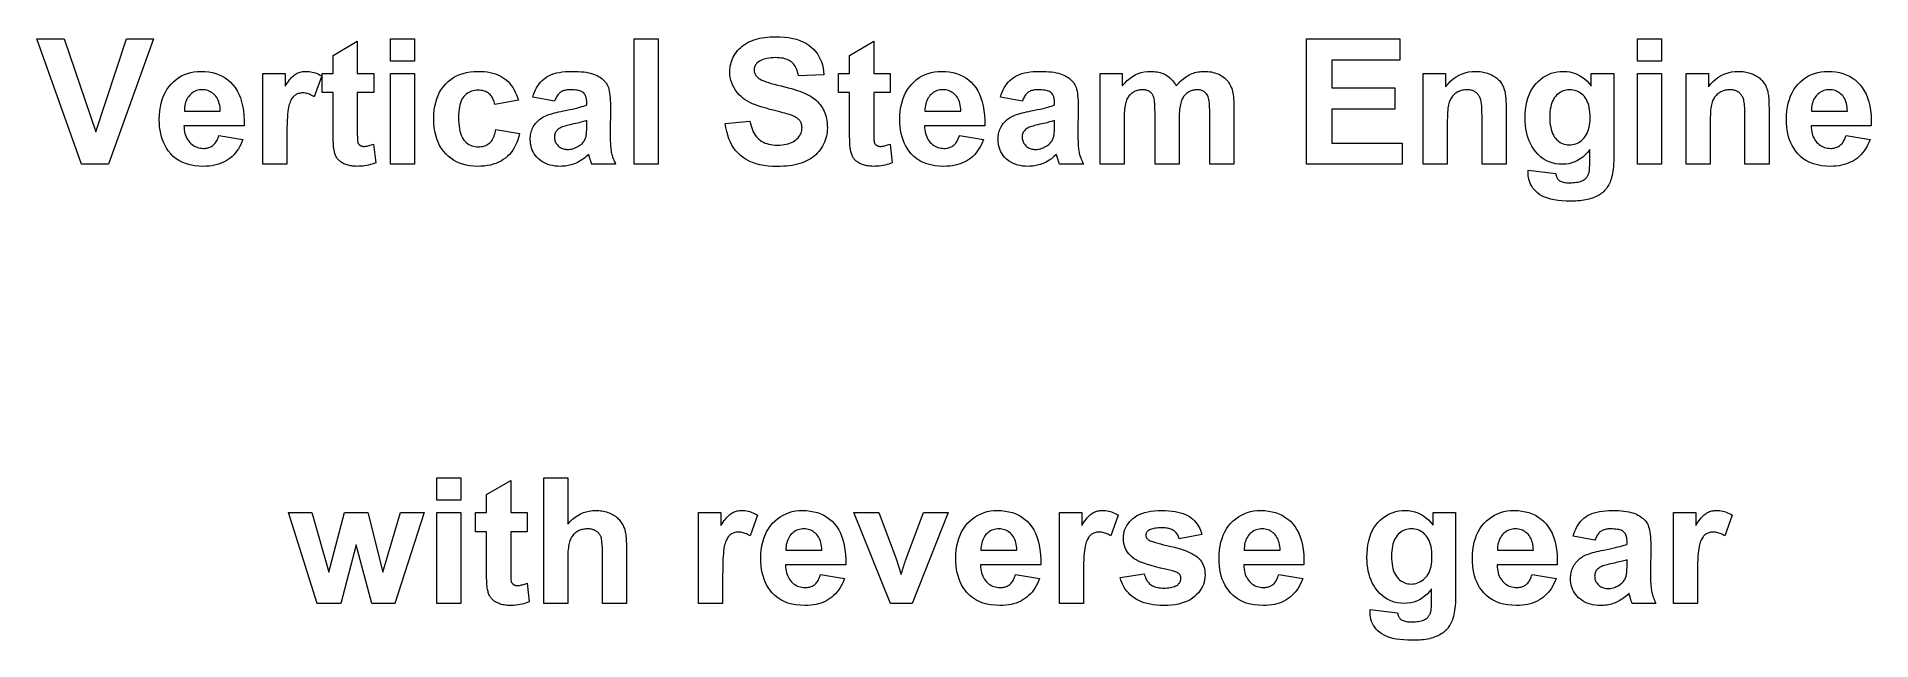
# Model space of a CAD drawing. Extents: x 160 to 452, y 489 to 585.
import ezdxf

# ---------------------------------------------------------------- set-up
doc = ezdxf.new("R2010")
doc.units = 0

msp = doc.modelspace()

# ---------------------------------------------------------------- linework, layer by layer
at = {"color": 7, "lineweight": 13}
for points in [[(269.727142, 571.214172), (273.656189, 571.59613), (273.734436, 571.21106), (273.827271, 570.846924), (273.934723, 570.503784), (274.056763, 570.181702), (274.19339, 569.880615), (274.344604, 569.600525), (274.510437, 569.341431), (274.690857, 569.103394), (274.885864, 568.886353), (275.09549, 568.690308), (275.319977, 568.514038), (275.559601, 568.356323), (275.814392, 568.217163), (276.08432, 568.096558), (276.369385, 567.994507), (276.669556, 567.911011), (276.984924, 567.846069), (277.315399, 567.799683), (277.661041, 567.771851), (278.02182, 567.762573), (278.402374, 567.770874), (278.763702, 567.795593), (279.105804, 567.836853), (279.42865, 567.894653), (279.732269, 567.968933), (280.016632, 568.059753), (280.281799, 568.167053), (280.527679, 568.290833), (280.754364, 568.431152), (280.961792, 568.587952), (281.149719, 568.755859), (281.317871, 568.929321), (281.466217, 569.108398), (281.594818, 569.29303), (281.703613, 569.483276), (281.792633, 569.679077), (281.861877, 569.880554), (281.911316, 570.087585), (281.940979, 570.300171), (281.950867, 570.518372), (281.946716, 570.658142), (281.934235, 570.793701), (281.913422, 570.924988), (281.884308, 571.052124), (281.846863, 571.174927), (281.801086, 571.293579), (281.747009, 571.407959), (281.68457, 571.518127), (281.613831, 571.624084), (281.53479, 571.725769), (281.445374, 571.824036), (281.343506, 571.919739), (281.229248, 572.012878), (281.1026, 572.103394), (280.963501, 572.191345), (280.812012, 572.276672), (280.648071, 572.359375), (280.471741, 572.439514), (280.28302, 572.51709), (280.081848, 572.592041), (279.921814, 572.64502), (279.725525, 572.705566), (279.49292, 572.773804), (279.223999, 572.849609), (278.918823, 572.933105), (278.577332, 573.024292), (278.199585, 573.123047), (277.785522, 573.229431), (277.335205, 573.343506), (276.848572, 573.46521), (276.218567, 573.629883), (275.627289, 573.80188), (275.074768, 573.981262), (274.560974, 574.16803), (274.085938, 574.362183), (273.649658, 574.563721), (273.252106, 574.772583), (272.893311, 574.98877), (272.573242, 575.212402), (272.291931, 575.443359), (271.942017, 575.780762), (271.628906, 576.132568), (271.352661, 576.498901), (271.11322, 576.879639), (270.910645, 577.274902), (270.744873, 577.68457), (270.615967, 578.108704), (270.523865, 578.547302), (270.468628, 579.000366), (270.450195, 579.467896), (270.458862, 579.771545), (270.484863, 580.071167), (270.528168, 580.366882), (270.588806, 580.65863), (270.666779, 580.946411), (270.762085, 581.230286), (270.874695, 581.510132), (271.004639, 581.786072), (271.151917, 582.058044), (271.316498, 582.32605), (271.497406, 582.585693), (271.693604, 582.832703), (271.905029, 583.067017), (272.131775, 583.288635), (272.37381, 583.49762), (272.631104, 583.693848), (272.903687, 583.87738), (273.191528, 584.048279), (273.49469, 584.206482), (273.81311, 584.351929), (274.145905, 584.484131), (274.492218, 584.602417), (274.852051, 584.706787), (275.225372, 584.797241), (275.612213, 584.873779), (276.012543, 584.936401), (276.426392, 584.985107), (276.85376, 585.019897), (277.294617, 585.040771), (277.748962, 585.047729), (278.483429, 585.03125), (279.180634, 584.981689), (279.840576, 584.89917), (280.463287, 584.78363), (281.048767, 584.63501), (281.596985, 584.45343), (282.107971, 584.238892), (282.581726, 583.991272), (283.018219, 583.710632), (283.41745, 583.396973), (283.780029, 583.055786), (284.106415, 582.692505), (284.396667, 582.307068), (284.650757, 581.899597), (284.868683, 581.469971), (285.050476, 581.01825), (285.196106, 580.544434), (285.305603, 580.048523), (285.378906, 579.530518), (285.416077, 578.990417), (281.377899, 578.813049), (281.320129, 579.112732), (281.250488, 579.395081), (281.168945, 579.660095), (281.075562, 579.907776), (280.970337, 580.138123), (280.85321, 580.351135), (280.724213, 580.546814), (280.583344, 580.72522), (280.430634, 580.886292), (280.266022, 581.029968), (280.086975, 581.158325), (279.890869, 581.273132), (279.677673, 581.37439), (279.447479, 581.462219), (279.200195, 581.536499), (278.935883, 581.597229), (278.65448, 581.644531), (278.356079, 581.678284), (278.040588, 581.698547), (277.708038, 581.705322), (277.363708, 581.698059), (277.034637, 581.676392), (276.720856, 581.640198), (276.422363, 581.5896), (276.13916, 581.524536), (275.871216, 581.445007), (275.61853, 581.351013), (275.381165, 581.242554), (275.159058, 581.119629), (274.95224, 580.982239), (274.830414, 580.886353), (274.721436, 580.78418), (274.625244, 580.67572), (274.54187, 580.560974), (274.471344, 580.439941), (274.413635, 580.312683), (274.368774, 580.179077), (274.3367, 580.039246), (274.317444, 579.893188), (274.311035, 579.740784), (274.317047, 579.600952), (274.335052, 579.46521), (274.365082, 579.333557), (274.407104, 579.205994), (274.461121, 579.08252), (274.527161, 578.963135), (274.605164, 578.847839), (274.695221, 578.736694), (274.797272, 578.629578), (274.911316, 578.526611), (275.085938, 578.397827), (275.30423, 578.267944), (275.566162, 578.136963), (275.871765, 578.004883), (276.221008, 577.871765), (276.613892, 577.737488), (277.050476, 577.602173), (277.530701, 577.465759), (278.054565, 577.328247), (278.622101, 577.189636), (279.196106, 577.049988), (279.739441, 576.909424), (280.252045, 576.767822), (280.733948, 576.625366), (281.185181, 576.481934), (281.605713, 576.337524), (281.995575, 576.192139), (282.354706, 576.045837), (282.683136, 575.89856), (282.980896, 575.750305), (283.257141, 575.59613), (283.521118, 575.431091), (283.772827, 575.255127), (284.012268, 575.068176), (284.239441, 574.870361), (284.454285, 574.661621), (284.656891, 574.442017), (284.847198, 574.211426), (285.025238, 573.969971), (285.190979, 573.71759), (285.342651, 573.453674), (285.478302, 573.177612), (285.598022, 572.889404), (285.701752, 572.58905), (285.789551, 572.276611), (285.861389, 571.951965), (285.917267, 571.615173), (285.957153, 571.266296), (285.98111, 570.905212), (285.989075, 570.532043), (285.979523, 570.19043), (285.950897, 569.85321), (285.903137, 569.520325), (285.836273, 569.191772), (285.750336, 568.867676), (285.645294, 568.547852), (285.521149, 568.232422), (285.377899, 567.921387), (285.215546, 567.614685), (285.034119, 567.312378), (284.835205, 567.019958), (284.620453, 566.742981), (284.389893, 566.481384), (284.143494, 566.235168), (283.881317, 566.004395), (283.603271, 565.789063), (283.309418, 565.589111), (282.999725, 565.404602), (282.674194, 565.235535), (282.332886, 565.081848), (281.975037, 564.943176), (281.600006, 564.819092), (281.207764, 564.709595), (280.79834, 564.614685), (280.371765, 564.534424), (279.927979, 564.46875), (279.46698, 564.417664), (278.9888, 564.381165), (278.493469, 564.359253), (277.980896, 564.351929), (277.23999, 564.369507), (276.534241, 564.422058), (275.863708, 564.509705), (275.228394, 564.632446), (274.628235, 564.790222), (274.063293, 564.983093), (273.533569, 565.210938), (273.039001, 565.473938), (272.579651, 565.771973), (272.155518, 566.105042), (271.76535, 566.47168), (271.407898, 566.870361), (271.083221, 567.301147), (270.79126, 567.763977), (270.532043, 568.25885), (270.305603, 568.785767), (270.111877, 569.344788), (269.950867, 569.935852), (269.822632, 570.55896)], [(167.135056, 564.706665), (159.986359, 584.706665), (164.365616, 584.706665), (169.427017, 569.90448), (174.324692, 584.706665), (178.608459, 584.706665), (171.446106, 564.706665)], [(213.697128, 579.195068), (213.697128, 576.13916), (211.077759, 576.13916), (211.077759, 570.30011), (211.078506, 569.960205), (211.080765, 569.649902), (211.084518, 569.369202), (211.089767, 569.118103), (211.096527, 568.896667), (211.104767, 568.704773), (211.114532, 568.54248), (211.125778, 568.40979), (211.138535, 568.306763), (211.152802, 568.233276), (211.169708, 568.175598), (211.190445, 568.120056), (211.215012, 568.066467), (211.243378, 568.015015), (211.275574, 567.965515), (211.3116, 567.918152), (211.35144, 567.872742), (211.395081, 567.829468), (211.442566, 567.788208), (211.493866, 567.748962), (211.548218, 567.712646), (211.604904, 567.680176), (211.66391, 567.65155), (211.725235, 567.626709), (211.788879, 567.605713), (211.854843, 567.588501), (211.923126, 567.575134), (211.993713, 567.565613), (212.066635, 567.559875), (212.141876, 567.557983), (212.253067, 567.561646), (212.37381, 567.572693), (212.504089, 567.591125), (212.643921, 567.616882), (212.793304, 567.650024), (212.95224, 567.690552), (213.120728, 567.738464), (213.298767, 567.793701), (213.486359, 567.856323), (213.683487, 567.926331), (214.01091, 564.952209), (213.739975, 564.843384), (213.461945, 564.745972), (213.176804, 564.660034), (212.884583, 564.58551), (212.585266, 564.522461), (212.278854, 564.470947), (211.965347, 564.430786), (211.644745, 564.402161), (211.317047, 564.384949), (210.982269, 564.379272), (210.776947, 564.382751), (210.575714, 564.393188), (210.378571, 564.410583), (210.185547, 564.434875), (209.996582, 564.466187), (209.811737, 564.504456), (209.630966, 564.549683), (209.4543, 564.601868), (209.281723, 564.661011), (209.113235, 564.727112), (208.951233, 564.798767), (208.798096, 564.874451), (208.653809, 564.954285), (208.518417, 565.038208), (208.391876, 565.12616), (208.274216, 565.218262), (208.165405, 565.314453), (208.065491, 565.414734), (207.974426, 565.519104), (207.892227, 565.627563), (207.816849, 565.741943), (207.746246, 565.864075), (207.68042, 565.994019), (207.61937, 566.131775), (207.563095, 566.277283), (207.511597, 566.430542), (207.464874, 566.591614), (207.422913, 566.760437), (207.385742, 566.937012), (207.353333, 567.121399), (207.330017, 567.268738), (207.309143, 567.443359), (207.290726, 567.645264), (207.274765, 567.874451), (207.261261, 568.13092), (207.250198, 568.414734), (207.241608, 568.725769), (207.235474, 569.064087), (207.231781, 569.429749), (207.23056, 569.822632), (207.23056, 576.13916), (205.470673, 576.13916), (205.470673, 579.195068), (207.23056, 579.195068), (207.23056, 582.073669), (211.077759, 584.311035), (211.077759, 579.195068)], [(216.357437, 581.159607), (216.357437, 584.706665), (220.190994, 584.706665), (220.190994, 581.159607)], [(255.197815, 564.706665), (255.197815, 584.706665), (259.031372, 584.706665), (259.031372, 564.706665)], [(296.002747, 579.195068), (296.002747, 576.13916), (293.383362, 576.13916), (293.383362, 570.30011), (293.384094, 569.960205), (293.386353, 569.649902), (293.390106, 569.369202), (293.395355, 569.118103), (293.4021, 568.896667), (293.41037, 568.704773), (293.420105, 568.54248), (293.431366, 568.40979), (293.444153, 568.306763), (293.458374, 568.233276), (293.475311, 568.175598), (293.496033, 568.120056), (293.520569, 568.066467), (293.54895, 568.015015), (293.581177, 567.965515), (293.617188, 567.918152), (293.657013, 567.872742), (293.700684, 567.829468), (293.748169, 567.788208), (293.799438, 567.748962), (293.853821, 567.712646), (293.910492, 567.680176), (293.969482, 567.65155), (294.030823, 567.626709), (294.094482, 567.605713), (294.160431, 567.588501), (294.228699, 567.575134), (294.299316, 567.565613), (294.372253, 567.559875), (294.447479, 567.557983), (294.558655, 567.561646), (294.679382, 567.572693), (294.809692, 567.591125), (294.949524, 567.616882), (295.098907, 567.650024), (295.257843, 567.690552), (295.426331, 567.738464), (295.60437, 567.793701), (295.791931, 567.856323), (295.989075, 567.926331), (296.316498, 564.952209), (296.045563, 564.843384), (295.767517, 564.745972), (295.482422, 564.660034), (295.190186, 564.58551), (294.890869, 564.522461), (294.584442, 564.470947), (294.270935, 564.430786), (293.950317, 564.402161), (293.62265, 564.384949), (293.287842, 564.379272), (293.08252, 564.382751), (292.881287, 564.393188), (292.684174, 564.410583), (292.491119, 564.434875), (292.302185, 564.466187), (292.11731, 564.504456), (291.936554, 564.549683), (291.759888, 564.601868), (291.587311, 564.661011), (291.418823, 564.727112), (291.256836, 564.798767), (291.103699, 564.874451), (290.959412, 564.954285), (290.824005, 565.038208), (290.697479, 565.12616), (290.579803, 565.218262), (290.471008, 565.314453), (290.371094, 565.414734), (290.280029, 565.519104), (290.197815, 565.627563), (290.122437, 565.741943), (290.051819, 565.864075), (289.986023, 565.994019), (289.924957, 566.131775), (289.868683, 566.277283), (289.8172, 566.430542), (289.770447, 566.591614), (289.728516, 566.760437), (289.691345, 566.937012), (289.658936, 567.121399), (289.63562, 567.268738), (289.614746, 567.443359), (289.596313, 567.645264), (289.580353, 567.874451), (289.566833, 568.13092), (289.555786, 568.414734), (289.54718, 568.725769), (289.541077, 569.064087), (289.537354, 569.429749), (289.536133, 569.822632), (289.536133, 576.13916), (287.776245, 576.13916), (287.776245, 579.195068), (289.536133, 579.195068), (289.536133, 582.073669), (293.383362, 584.311035), (293.383362, 579.195068)], [(362.373779, 564.706665), (362.373779, 584.706665), (377.203247, 584.706665), (377.203247, 581.323303), (366.411987, 581.323303), (366.411987, 576.889465), (376.452942, 576.889465), (376.452942, 573.519775), (366.411987, 573.519775), (366.411987, 568.076355), (377.585266, 568.076355), (377.585266, 564.706665)], [(415.115967, 581.159607), (415.115967, 584.706665), (418.949524, 584.706665), (418.949524, 581.159607)], [(189.031372, 569.317871), (192.851288, 568.676636), (192.695435, 568.266479), (192.522507, 567.876404), (192.332535, 567.506348), (192.125519, 567.156311), (191.901428, 566.826355), (191.660294, 566.516479), (191.402115, 566.226624), (191.126877, 565.956848), (190.834579, 565.707153), (190.525238, 565.477478), (190.199387, 565.268799), (189.857574, 565.082092), (189.499786, 564.917358), (189.126053, 564.774597), (188.736359, 564.653809), (188.330688, 564.554932), (187.909073, 564.478088), (187.471481, 564.423157), (187.017944, 564.390198), (186.548431, 564.379272), (185.812286, 564.403931), (185.115417, 564.478027), (184.45784, 564.601501), (183.839569, 564.774353), (183.260574, 564.996582), (182.720871, 565.268188), (182.220459, 565.589172), (181.759338, 565.959595), (181.337524, 566.379395), (180.954987, 566.848572), (180.682816, 567.254578), (180.439285, 567.681274), (180.224426, 568.128784), (180.038193, 568.596985), (179.88063, 569.085938), (179.751709, 569.595642), (179.651428, 570.126038), (179.579803, 570.677185), (179.536835, 571.249084), (179.522507, 571.841736), (179.541336, 572.546448), (179.597809, 573.21991), (179.691956, 573.862122), (179.82373, 574.473083), (179.993179, 575.052856), (180.200272, 575.601318), (180.445023, 576.118591), (180.727417, 576.604614), (181.04747, 577.059387), (181.405182, 577.48291), (181.791687, 577.870422), (182.19809, 578.217163), (182.62442, 578.523132), (183.070663, 578.788269), (183.536835, 579.012573), (184.022919, 579.196167), (184.528915, 579.338928), (185.05484, 579.440918), (185.600677, 579.502075), (186.166443, 579.522461), (186.799454, 579.50116), (187.405182, 579.437073), (187.983627, 579.330322), (188.53479, 579.180908), (189.058655, 578.988708), (189.555252, 578.753845), (190.024551, 578.476318), (190.466568, 578.156067), (190.881317, 577.793091), (191.268753, 577.387451), (191.623047, 576.937683), (191.938339, 576.442566), (192.2146, 575.901978), (192.451843, 575.315918), (192.65007, 574.684509), (192.80928, 574.007629), (192.929474, 573.285339), (193.010651, 572.517578), (193.052795, 571.704407), (193.055939, 570.845825), (183.451569, 570.845825), (183.468216, 570.512329), (183.50177, 570.19397), (183.552246, 569.890747), (183.619644, 569.602722), (183.703949, 569.329773), (183.805176, 569.072021), (183.923325, 568.829407), (184.058395, 568.601868), (184.210373, 568.389526), (184.379257, 568.192322), (184.560974, 568.012207), (184.751434, 567.851013), (184.950607, 567.708801), (185.158524, 567.58551), (185.375168, 567.481201), (185.60054, 567.395874), (185.834656, 567.329529), (186.077484, 567.282104), (186.329056, 567.253662), (186.589355, 567.244202), (186.766571, 567.249084), (186.938065, 567.263855), (187.103821, 567.288391), (187.26384, 567.322754), (187.418152, 567.366943), (187.566711, 567.420959), (187.709549, 567.484863), (187.846649, 567.558533), (187.978027, 567.642029), (188.103683, 567.735291), (188.223465, 567.839539), (188.33725, 567.95575), (188.445023, 568.084045), (188.546799, 568.224243), (188.642563, 568.376526), (188.73233, 568.540771), (188.816101, 568.717041), (188.89386, 568.905273), (188.965622, 569.105591)], [(199.84993, 564.706665), (196.016373, 564.706665), (196.016373, 579.195068), (199.577087, 579.195068), (199.577087, 577.135071), (199.758057, 577.417053), (199.935333, 577.679077), (200.108932, 577.921265), (200.278854, 578.143494), (200.445084, 578.345825), (200.607635, 578.528198), (200.76651, 578.690674), (200.921692, 578.833252), (201.073196, 578.955933), (201.221008, 579.058655), (201.368958, 579.14679), (201.520874, 579.225647), (201.676743, 579.295227), (201.836563, 579.35553), (202.000336, 579.406555), (202.168076, 579.448303), (202.339767, 579.480713), (202.515411, 579.503906), (202.695023, 579.517822), (202.878571, 579.522461), (203.139557, 579.515259), (203.398636, 579.493591), (203.655792, 579.457397), (203.911057, 579.406799), (204.164398, 579.341736), (204.415833, 579.262207), (204.665344, 579.168213), (204.912964, 579.059753), (205.158661, 578.936829), (205.402451, 578.799438), (204.215546, 575.457031), (204.023193, 575.576233), (203.833557, 575.682922), (203.646652, 575.777039), (203.462479, 575.858643), (203.281036, 575.927673), (203.102325, 575.984131), (202.926331, 576.028076), (202.753067, 576.059448), (202.582535, 576.078308), (202.414734, 576.084595), (202.256195, 576.080139), (202.1026, 576.066833), (201.953888, 576.044678), (201.810089, 576.013611), (201.671204, 575.973694), (201.537247, 575.924927), (201.408188, 575.86731), (201.284042, 575.800781), (201.164795, 575.725403), (201.050476, 575.641174), (200.940994, 575.545349), (200.836288, 575.435181), (200.736359, 575.310669), (200.641205, 575.171875), (200.550812, 575.018738), (200.46521, 574.851257), (200.384384, 574.669495), (200.308319, 574.473389), (200.23703, 574.262939), (200.170532, 574.038208), (200.109619, 573.780884), (200.055115, 573.472839), (200.007019, 573.114014), (199.965347, 572.704468), (199.930084, 572.244202), (199.90123, 571.733154), (199.878784, 571.171326), (199.862762, 570.558777), (199.853134, 569.895508), (199.84993, 569.181396)], [(216.357437, 564.706665), (216.357437, 579.195068), (220.190994, 579.195068), (220.190994, 564.706665)], [(236.753067, 574.911316), (232.974075, 574.229187), (232.93103, 574.450073), (232.878296, 574.659729), (232.815887, 574.858215), (232.74379, 575.045532), (232.662003, 575.22168), (232.570526, 575.386597), (232.46936, 575.540344), (232.358521, 575.682922), (232.237991, 575.814331), (232.107773, 575.934509), (231.968689, 576.043335), (231.821564, 576.140747), (231.666367, 576.226746), (231.503143, 576.301208), (231.331848, 576.364258), (231.152527, 576.415833), (230.965149, 576.455933), (230.769714, 576.484558), (230.566223, 576.50177), (230.354706, 576.507507), (230.074005, 576.49762), (229.804901, 576.467896), (229.547409, 576.418457), (229.301498, 576.349243), (229.067184, 576.260193), (228.844467, 576.151428), (228.633362, 576.022827), (228.433838, 575.874451), (228.245911, 575.706299), (228.06958, 575.518372), (227.907562, 575.307251), (227.762619, 575.06958), (227.63472, 574.805237), (227.523865, 574.514282), (227.430084, 574.196777), (227.353333, 573.852661), (227.293655, 573.481934), (227.251022, 573.084595), (227.225433, 572.660645), (227.216919, 572.210083), (227.225586, 571.709534), (227.251556, 571.239258), (227.294891, 570.799316), (227.35553, 570.389587), (227.433487, 570.010193), (227.528778, 569.661072), (227.641403, 569.342285), (227.771347, 569.053711), (227.91861, 568.795471), (228.083221, 568.567505), (228.262421, 568.365356), (228.453476, 568.184448), (228.656403, 568.02478), (228.871216, 567.886475), (229.097885, 567.769409), (229.336426, 567.673645), (229.586823, 567.599182), (229.849121, 567.545959), (230.12326, 567.514038), (230.409271, 567.503418), (230.623596, 567.509583), (230.830017, 567.528198), (231.028503, 567.559265), (231.219086, 567.602722), (231.401764, 567.658569), (231.576538, 567.726868), (231.743378, 567.807556), (231.902313, 567.900635), (232.053345, 568.006165), (232.196442, 568.124146), (232.331512, 568.257202), (232.458389, 568.408142), (232.577087, 568.576965), (232.687592, 568.763672), (232.789902, 568.968262), (232.884033, 569.190674), (232.969986, 569.43103), (233.047745, 569.689209), (233.117325, 569.965271), (233.178711, 570.259216), (236.944061, 569.617981), (236.815948, 569.112244), (236.666306, 568.631897), (236.495087, 568.176941), (236.302307, 567.747314), (236.087982, 567.343079), (235.852112, 566.964233), (235.594666, 566.610779), (235.315689, 566.282654), (235.015137, 565.979919), (234.693039, 565.702576), (234.348846, 565.451111), (233.981995, 565.226196), (233.592499, 565.027649), (233.180359, 564.855652), (232.745575, 564.710083), (232.288116, 564.591003), (231.808044, 564.498352), (231.305328, 564.43219), (230.779938, 564.392456), (230.231918, 564.379272), (229.60907, 564.399292), (229.011993, 564.459473), (228.44072, 564.559753), (227.895233, 564.700134), (227.375519, 564.880615), (226.881577, 565.101196), (226.413437, 565.361938), (225.971069, 565.66272), (225.554504, 566.003662), (225.163712, 566.384705), (224.804703, 566.801208), (224.48349, 567.248535), (224.200073, 567.726746), (223.954437, 568.235718), (223.746582, 568.775574), (223.576538, 569.346252), (223.444275, 569.947754), (223.349792, 570.580078), (223.293106, 571.243225), (223.274216, 571.937195), (223.293182, 572.638916), (223.350067, 573.308838), (223.444885, 573.94696), (223.577637, 574.553345), (223.748291, 575.127869), (223.956894, 575.670654), (224.2034, 576.181641), (224.487854, 576.660828), (224.810226, 577.108215), (225.170532, 577.523865), (225.563171, 577.903564), (225.982544, 578.243347), (226.42865, 578.543152), (226.901489, 578.802979), (227.401093, 579.022827), (227.927429, 579.202698), (228.480499, 579.34259), (229.060303, 579.442566), (229.66684, 579.502502), (230.30014, 579.522461), (230.818619, 579.511108), (231.315414, 579.476929), (231.790527, 579.419983), (232.243927, 579.34021), (232.675644, 579.237671), (233.085678, 579.112366), (233.473999, 578.964294), (233.840652, 578.793457), (234.185608, 578.599792), (234.508865, 578.383362), (234.812469, 578.143555), (235.098495, 577.879944), (235.366913, 577.592407), (235.617737, 577.281006), (235.850952, 576.94574), (236.066574, 576.586609), (236.264587, 576.203613), (236.445007, 575.796692), (236.607849, 575.365967)], [(242.523865, 574.774902), (239.045013, 575.402466), (239.170807, 575.811707), (239.313507, 576.199158), (239.473114, 576.564758), (239.649658, 576.908569), (239.843109, 577.23053), (240.053467, 577.530701), (240.280762, 577.80896), (240.524963, 578.065491), (240.786087, 578.30011), (241.064117, 578.512939), (241.364532, 578.704773), (241.69278, 578.876404), (242.048843, 579.027832), (242.432739, 579.159058), (242.844482, 579.270081), (243.284042, 579.360962), (243.751434, 579.431641), (244.246643, 579.482117), (244.769714, 579.51239), (245.320587, 579.522461), (245.820465, 579.516418), (246.294128, 579.49823), (246.741608, 579.467834), (247.162888, 579.425354), (247.557983, 579.370728), (247.92688, 579.303955), (248.269577, 579.225037), (248.58609, 579.133972), (248.876404, 579.030762), (249.140518, 578.915405), (249.384094, 578.79071), (249.612823, 578.659485), (249.82666, 578.521667), (250.025635, 578.377319), (250.209747, 578.22644), (250.378998, 578.069031), (250.533356, 577.905029), (250.672852, 577.734497), (250.797485, 577.557434), (250.907227, 577.373779), (251.004425, 577.171265), (251.0914, 576.9375), (251.168152, 576.672485), (251.23465, 576.376221), (251.290924, 576.048767), (251.336975, 575.690002), (251.372772, 575.300049), (251.398361, 574.878845), (251.413712, 574.426392), (251.418823, 573.942688), (251.377899, 569.467896), (251.37973, 569.095947), (251.385254, 568.744019), (251.39447, 568.41217), (251.407364, 568.100403), (251.42395, 567.808655), (251.444199, 567.536926), (251.46814, 567.285339), (251.495773, 567.053711), (251.527069, 566.842224), (251.562073, 566.650757), (251.602112, 566.468018), (251.64856, 566.282654), (251.701431, 566.094727), (251.760712, 565.904236), (251.826385, 565.711121), (251.898499, 565.515381), (251.97702, 565.317078), (252.061935, 565.116211), (252.153275, 564.91272), (252.251022, 564.706665), (248.458389, 564.706665), (248.427689, 564.786743), (248.39563, 564.874207), (248.362213, 564.968994), (248.327423, 565.071167), (248.29126, 565.180725), (248.253754, 565.297668), (248.214874, 565.421936), (248.174622, 565.553589), (248.133011, 565.692627), (248.090042, 565.838989), (248.071487, 565.904907), (248.054016, 565.966125), (248.037659, 566.022766), (248.022369, 566.074768), (248.008179, 566.12207), (247.995087, 566.164795), (247.983093, 566.20282), (247.972168, 566.236267), (247.962341, 566.265076), (247.953613, 566.289185), (247.755798, 566.102966), (247.555237, 565.926331), (247.351974, 565.759216), (247.145966, 565.601624), (246.937241, 565.453613), (246.725784, 565.315125), (246.511597, 565.186218), (246.294678, 565.066833), (246.075027, 564.957031), (245.852661, 564.85675), (245.627411, 564.765991), (245.39917, 564.684814), (245.167938, 564.61322), (244.933685, 564.551147), (244.696442, 564.498596), (244.456207, 564.455627), (244.212952, 564.422241), (243.966705, 564.398315), (243.717468, 564.384033), (243.46521, 564.379272), (243.027222, 564.391357), (242.608185, 564.427795), (242.208115, 564.488525), (241.827011, 564.573486), (241.464874, 564.6828), (241.121689, 564.816345), (240.797485, 564.974182), (240.492218, 565.156311), (240.205933, 565.362732), (239.938599, 565.593445), (239.693649, 565.842651), (239.474487, 566.104736), (239.281097, 566.379639), (239.113495, 566.667358), (238.97168, 566.967896), (238.855652, 567.281311), (238.765411, 567.607483), (238.700958, 567.946472), (238.662277, 568.29834), (238.649384, 568.663025), (238.655243, 568.905884), (238.672852, 569.143494), (238.702179, 569.375793), (238.74324, 569.602722), (238.796051, 569.824341), (238.860565, 570.040649), (238.936829, 570.251587), (239.024826, 570.457275), (239.124557, 570.657593), (239.236023, 570.852661), (239.358047, 571.040527), (239.489502, 571.21936), (239.630341, 571.389221), (239.780624, 571.550049), (239.940308, 571.701904), (240.109406, 571.844727), (240.287933, 571.978577), (240.475845, 572.103394), (240.673187, 572.219238), (240.879944, 572.32605), (241.100739, 572.427063), (241.34024, 572.525513), (241.598419, 572.621338), (241.875305, 572.7146), (242.170868, 572.805237), (242.485138, 572.893311), (242.818069, 572.97876), (243.169708, 573.061646), (243.540039, 573.141907), (243.929047, 573.219604), (244.450073, 573.319885), (244.938049, 573.418823), (245.393036, 573.516357), (245.815002, 573.612549), (246.203949, 573.707336), (246.559875, 573.800781), (246.882813, 573.892883), (247.172699, 573.983582), (247.429596, 574.072998), (247.653473, 574.16095), (247.653473, 574.542969), (247.64801, 574.757629), (247.631653, 574.959595), (247.60437, 575.148865), (247.566162, 575.3255), (247.517059, 575.48938), (247.457031, 575.640625), (247.386078, 575.779175), (247.30423, 575.905029), (247.211456, 576.018188), (247.107773, 576.118652), (246.988953, 576.208069), (246.850754, 576.288086), (246.693176, 576.358704), (246.516235, 576.419922), (246.319916, 576.47168), (246.104218, 576.514038), (245.869171, 576.546997), (245.614731, 576.570496), (245.340927, 576.584656), (245.047745, 576.589355), (244.84761, 576.585327), (244.656479, 576.573242), (244.47435, 576.553101), (244.301224, 576.524963), (244.137115, 576.488708), (243.981995, 576.444458), (243.835876, 576.392151), (243.698761, 576.331787), (243.570663, 576.263367), (243.451569, 576.18689), (243.339142, 576.100342), (243.23111, 576.001587), (243.127426, 575.890747), (243.028107, 575.767761), (242.933151, 575.632629), (242.84256, 575.485413), (242.756348, 575.325989), (242.674484, 575.154419), (242.596985, 574.970703)], [(307.053223, 569.317871), (310.873108, 568.676636), (310.717255, 568.266479), (310.544342, 567.876404), (310.35437, 567.506348), (310.147339, 567.156311), (309.923279, 566.826355), (309.682129, 566.516479), (309.42395, 566.226624), (309.148682, 565.956848), (308.856384, 565.707153), (308.547058, 565.477478), (308.221191, 565.268799), (307.879395, 565.082092), (307.521606, 564.917358), (307.147888, 564.774597), (306.758179, 564.653809), (306.352509, 564.554932), (305.930908, 564.478088), (305.493317, 564.423157), (305.039764, 564.390198), (304.570251, 564.379272), (303.834106, 564.403931), (303.137238, 564.478027), (302.479675, 564.601501), (301.861389, 564.774353), (301.28241, 564.996582), (300.742706, 565.268188), (300.242279, 565.589172), (299.781189, 565.959595), (299.359344, 566.379395), (298.976807, 566.848572), (298.704651, 567.254578), (298.461121, 567.681274), (298.246246, 568.128784), (298.060028, 568.596985), (297.902466, 569.085938), (297.773529, 569.595642), (297.673279, 570.126038), (297.601624, 570.677185), (297.558655, 571.249084), (297.544342, 571.841736), (297.563171, 572.546448), (297.619629, 573.21991), (297.713776, 573.862122), (297.845581, 574.473083), (298.015015, 575.052856), (298.222107, 575.601318), (298.466858, 576.118591), (298.749268, 576.604614), (299.069305, 577.059387), (299.427002, 577.48291), (299.813507, 577.870422), (300.21991, 578.217163), (300.64624, 578.523132), (301.092499, 578.788269), (301.558655, 579.012573), (302.044739, 579.196167), (302.55072, 579.338928), (303.07666, 579.440918), (303.622498, 579.502075), (304.188263, 579.522461), (304.821289, 579.50116), (305.427002, 579.437073), (306.005463, 579.330322), (306.55661, 579.180908), (307.080505, 578.988708), (307.577087, 578.753845), (308.046387, 578.476318), (308.488403, 578.156067), (308.903137, 577.793091), (309.290588, 577.387451), (309.644897, 576.937683), (309.960144, 576.442566), (310.23642, 575.901978), (310.473663, 575.315918), (310.671875, 574.684509), (310.831116, 574.007629), (310.951294, 573.285339), (311.032471, 572.517578), (311.074615, 571.704407), (311.077759, 570.845825), (301.473389, 570.845825), (301.490051, 570.512329), (301.52359, 570.19397), (301.574066, 569.890747), (301.641479, 569.602722), (301.725769, 569.329773), (301.827026, 569.072021), (301.94516, 568.829407), (302.0802, 568.601868), (302.232178, 568.389526), (302.401093, 568.192322), (302.582825, 568.012207), (302.773254, 567.851013), (302.972443, 567.708801), (303.180359, 567.58551), (303.396973, 567.481201), (303.622375, 567.395874), (303.856476, 567.329529), (304.099304, 567.282104), (304.350891, 567.253662), (304.611176, 567.244202), (304.788391, 567.249084), (304.9599, 567.263855), (305.125641, 567.288391), (305.285675, 567.322754), (305.439972, 567.366943), (305.588531, 567.420959), (305.731384, 567.484863), (305.868469, 567.558533), (305.999878, 567.642029), (306.125488, 567.735291), (306.2453, 567.839539), (306.35907, 567.95575), (306.466858, 568.084045), (306.568604, 568.224243), (306.664368, 568.376526), (306.75415, 568.540771), (306.837921, 568.717041), (306.91568, 568.905273), (306.987427, 569.105591)], [(317.066833, 574.774902), (313.588013, 575.402466), (313.713776, 575.811707), (313.856476, 576.199158), (314.016113, 576.564758), (314.192627, 576.908569), (314.386078, 577.23053), (314.596436, 577.530701), (314.82373, 577.80896), (315.067932, 578.065491), (315.329041, 578.30011), (315.607086, 578.512939), (315.907471, 578.704773), (316.235718, 578.876404), (316.591797, 579.027832), (316.975708, 579.159058), (317.387451, 579.270081), (317.827026, 579.360962), (318.294403, 579.431641), (318.789612, 579.482117), (319.312683, 579.51239), (319.863586, 579.522461), (320.363434, 579.516418), (320.837097, 579.49823), (321.284576, 579.467834), (321.705872, 579.425354), (322.100952, 579.370728), (322.469849, 579.303955), (322.812561, 579.225037), (323.129059, 579.133972), (323.419373, 579.030762), (323.683472, 578.915405), (323.927063, 578.79071), (324.155792, 578.659485), (324.369629, 578.521667), (324.568604, 578.377319), (324.752747, 578.22644), (324.921967, 578.069031), (325.076324, 577.905029), (325.21582, 577.734497), (325.340454, 577.557434), (325.450195, 577.373779), (325.547424, 577.171265), (325.634369, 576.9375), (325.711121, 576.672485), (325.777618, 576.376221), (325.833893, 576.048767), (325.879944, 575.690002), (325.915771, 575.300049), (325.941345, 574.878845), (325.956665, 574.426392), (325.961792, 573.942688), (325.920868, 569.467896), (325.922729, 569.095947), (325.928223, 568.744019), (325.937439, 568.41217), (325.950317, 568.100403), (325.966919, 567.808655), (325.987183, 567.536926), (326.011108, 567.285339), (326.038757, 567.053711), (326.070038, 566.842224), (326.105042, 566.650757), (326.145081, 566.468018), (326.191528, 566.282654), (326.244385, 566.094727), (326.30368, 565.904236), (326.369385, 565.711121), (326.441467, 565.515381), (326.519989, 565.317078), (326.604919, 565.116211), (326.696228, 564.91272), (326.794006, 564.706665), (323.001343, 564.706665), (322.970642, 564.786743), (322.938599, 564.874207), (322.905182, 564.968994), (322.870392, 565.071167), (322.834229, 565.180725), (322.796722, 565.297668), (322.757843, 565.421936), (322.71759, 565.553589), (322.675995, 565.692627), (322.632996, 565.838989), (322.614441, 565.904907), (322.596985, 565.966125), (322.580627, 566.022766), (322.565338, 566.074768), (322.551147, 566.12207), (322.538055, 566.164795), (322.526062, 566.20282), (322.515137, 566.236267), (322.50531, 566.265076), (322.496582, 566.289185), (322.298767, 566.102966), (322.098206, 565.926331), (321.894958, 565.759216), (321.688965, 565.601624), (321.480225, 565.453613), (321.268738, 565.315125), (321.054565, 565.186218), (320.837646, 565.066833), (320.617981, 564.957031), (320.39563, 564.85675), (320.17041, 564.765991), (319.942139, 564.684814), (319.710907, 564.61322), (319.476685, 564.551147), (319.239441, 564.498596), (318.999176, 564.455627), (318.75592, 564.422241), (318.509674, 564.398315), (318.260437, 564.384033), (318.008179, 564.379272), (317.57019, 564.391357), (317.151154, 564.427795), (316.751099, 564.488525), (316.369995, 564.573486), (316.007843, 564.6828), (315.664673, 564.816345), (315.340454, 564.974182), (315.035217, 565.156311), (314.748901, 565.362732), (314.481567, 565.593445), (314.236633, 565.842651), (314.017456, 566.104736), (313.824066, 566.379639), (313.656464, 566.667358), (313.514648, 566.967896), (313.398621, 567.281311), (313.30838, 567.607483), (313.243927, 567.946472), (313.205261, 568.29834), (313.192352, 568.663025), (313.198212, 568.905884), (313.21582, 569.143494), (313.245148, 569.375793), (313.286194, 569.602722), (313.33902, 569.824341), (313.403564, 570.040649), (313.479797, 570.251587), (313.56781, 570.457275), (313.667542, 570.657593), (313.778992, 570.852661), (313.901001, 571.040527), (314.032471, 571.21936), (314.17334, 571.389221), (314.323608, 571.550049), (314.483276, 571.701904), (314.652374, 571.844727), (314.830902, 571.978577), (315.018799, 572.103394), (315.216156, 572.219238), (315.422913, 572.32605), (315.643707, 572.427063), (315.88324, 572.525513), (316.141418, 572.621338), (316.418274, 572.7146), (316.713837, 572.805237), (317.028107, 572.893311), (317.361053, 572.97876), (317.712677, 573.061646), (318.083008, 573.141907), (318.472046, 573.219604), (318.993042, 573.319885), (319.481018, 573.418823), (319.936005, 573.516357), (320.357971, 573.612549), (320.746948, 573.707336), (321.102844, 573.800781), (321.425781, 573.892883), (321.715698, 573.983582), (321.972565, 574.072998), (322.196442, 574.16095), (322.196442, 574.542969), (322.190979, 574.757629), (322.174622, 574.959595), (322.147339, 575.148865), (322.109131, 575.3255), (322.060028, 575.48938), (322, 575.640625), (321.929077, 575.779175), (321.847198, 575.905029), (321.754425, 576.018188), (321.650757, 576.118652), (321.531921, 576.208069), (321.393738, 576.288086), (321.236145, 576.358704), (321.059204, 576.419922), (320.862885, 576.47168), (320.647217, 576.514038), (320.41214, 576.546997), (320.157715, 576.570496), (319.883911, 576.584656), (319.590698, 576.589355), (319.390564, 576.585327), (319.199463, 576.573242), (319.017334, 576.553101), (318.844208, 576.524963), (318.680084, 576.488708), (318.524963, 576.444458), (318.378845, 576.392151), (318.24176, 576.331787), (318.113647, 576.263367), (317.994537, 576.18689), (317.882141, 576.100342), (317.774078, 576.001587), (317.67041, 575.890747), (317.571075, 575.767761), (317.476135, 575.632629), (317.385559, 575.485413), (317.299316, 575.325989), (317.217468, 575.154419), (317.139954, 574.970703)], [(329.454285, 579.195068), (332.987732, 579.195068), (332.987732, 577.216919), (333.374207, 577.654968), (333.775146, 578.046936), (334.190582, 578.392761), (334.620453, 578.692505), (335.064819, 578.946106), (335.52359, 579.153564), (335.996857, 579.315002), (336.484589, 579.430237), (336.986755, 579.499451), (337.503418, 579.522461), (337.778015, 579.516785), (338.045288, 579.499573), (338.305176, 579.470947), (338.557709, 579.430786), (338.802856, 579.379272), (339.040649, 579.316223), (339.271057, 579.241699), (339.494141, 579.155762), (339.709839, 579.05835), (339.918152, 578.949524), (340.11908, 578.829041), (340.312683, 578.696838), (340.498901, 578.552917), (340.677734, 578.397278), (340.849243, 578.229858), (341.013367, 578.05072), (341.170105, 577.859863), (341.319519, 577.657288), (341.461517, 577.442932), (341.596191, 577.216919), (341.788696, 577.442932), (341.984192, 577.657288), (342.182678, 577.859863), (342.384155, 578.05072), (342.588684, 578.229858), (342.796173, 578.397278), (343.006653, 578.552917), (343.220184, 578.696838), (343.436707, 578.829041), (343.656189, 578.949524), (343.878723, 579.05835), (344.104218, 579.155762), (344.332733, 579.241699), (344.56427, 579.316223), (344.798767, 579.379272), (345.036285, 579.430786), (345.276794, 579.470947), (345.520325, 579.499573), (345.766846, 579.516785), (346.016357, 579.522461), (346.330688, 579.515991), (346.635193, 579.496582), (346.929871, 579.464172), (347.214722, 579.418823), (347.489746, 579.360474), (347.754974, 579.289185), (348.010376, 579.204956), (348.25592, 579.107727), (348.491699, 578.99762), (348.71759, 578.874451), (348.933014, 578.73877), (349.137238, 578.591003), (349.330261, 578.43103), (349.512146, 578.258911), (349.6828, 578.074646), (349.842285, 577.878296), (349.990601, 577.669739), (350.127686, 577.449097), (350.253601, 577.216309), (350.368347, 576.971313), (350.443512, 576.774353), (350.510742, 576.554443), (350.570129, 576.311584), (350.621552, 576.045837), (350.66507, 575.757141), (350.700684, 575.445557), (350.728363, 575.111023), (350.748169, 574.753601), (350.76001, 574.37323), (350.763977, 573.969971), (350.763977, 564.706665), (346.93042, 564.706665), (346.93042, 572.987671), (346.926453, 573.403503), (346.914612, 573.788818), (346.894806, 574.143494), (346.867126, 574.467651), (346.831512, 574.76123), (346.787964, 575.024292), (346.736572, 575.256714), (346.677216, 575.458618), (346.609955, 575.630005), (346.53479, 575.770813), (346.422638, 575.926331), (346.299042, 576.065491), (346.164001, 576.188232), (346.017456, 576.294678), (345.859497, 576.384705), (345.690033, 576.458374), (345.509155, 576.515686), (345.316772, 576.55658), (345.112976, 576.581177), (344.897675, 576.589355), (344.73764, 576.584412), (344.579529, 576.569702), (344.42334, 576.545166), (344.269043, 576.510742), (344.116638, 576.466553), (343.966156, 576.412537), (343.817596, 576.348694), (343.670959, 576.275024), (343.526184, 576.191528), (343.383362, 576.098206), (343.245422, 575.995422), (343.115417, 575.883484), (342.993317, 575.76239), (342.87912, 575.632202), (342.772827, 575.492798), (342.6745, 575.344299), (342.584045, 575.186707), (342.501495, 575.019897), (342.42688, 574.843994), (342.360168, 574.658936), (342.300537, 574.458313), (342.247192, 574.235718), (342.200134, 573.991211), (342.159363, 573.72467), (342.124817, 573.436218), (342.096558, 573.125793), (342.074646, 572.793335), (342.058929, 572.439026), (342.04953, 572.062683), (342.046387, 571.664368), (342.046387, 564.706665), (338.21283, 564.706665), (338.21283, 572.646667), (338.210754, 573.054565), (338.204651, 573.432434), (338.194397, 573.780334), (338.180054, 574.098206), (338.161682, 574.386047), (338.13916, 574.643921), (338.112549, 574.871765), (338.081848, 575.06958), (338.047058, 575.237366), (338.008179, 575.375122), (337.964996, 575.494812), (337.917297, 575.608154), (337.865112, 575.715271), (337.808472, 575.816101), (337.747253, 575.910645), (337.68158, 575.998901), (337.611389, 576.080872), (337.536682, 576.156616), (337.457489, 576.226013), (337.373779, 576.289185), (337.28479, 576.346252), (337.189636, 576.397278), (337.088318, 576.442261), (336.980896, 576.481262), (336.86731, 576.514282), (336.74762, 576.541321), (336.621765, 576.562317), (336.489746, 576.577332), (336.351624, 576.586365), (336.207367, 576.589355), (336.031799, 576.584595), (335.859741, 576.570251), (335.691284, 576.546387), (335.526306, 576.512939), (335.364929, 576.469971), (335.207092, 576.417419), (335.052795, 576.355347), (334.902039, 576.283752), (334.754822, 576.202576), (334.611176, 576.111877), (334.473328, 576.012146), (334.343506, 575.903931), (334.221741, 575.787292), (334.108032, 575.66217), (334.00238, 575.528625), (333.904785, 575.386597), (333.815216, 575.236145), (333.733704, 575.077209), (333.660217, 574.90979), (333.594818, 574.733948), (333.536499, 574.541992), (333.484314, 574.326294), (333.438263, 574.086914), (333.398346, 573.82373), (333.364594, 573.536804), (333.336975, 573.226196), (333.315491, 572.891785), (333.30014, 572.533691), (333.290924, 572.151794), (333.287842, 571.746216), (333.287842, 564.706665), (329.454285, 564.706665)], [(394.16098, 564.706665), (390.327393, 564.706665), (390.327393, 572.100952), (390.324951, 572.55365), (390.317566, 572.973267), (390.305328, 573.35968), (390.288116, 573.712952), (390.266022, 574.033081), (390.239014, 574.320007), (390.207092, 574.573853), (390.170258, 574.794495), (390.12851, 574.982056), (390.081848, 575.136414), (390.029663, 575.271118), (389.971344, 575.399719), (389.906891, 575.522156), (389.836304, 575.638428), (389.759521, 575.748596), (389.676697, 575.852661), (389.587646, 575.9505), (389.492493, 576.042297), (389.391174, 576.127869), (389.283752, 576.207336), (389.17099, 576.279907), (389.053772, 576.344849), (388.931976, 576.402161), (388.805725, 576.451843), (388.674957, 576.493835), (388.539703, 576.528198), (388.399902, 576.554932), (388.255676, 576.574036), (388.106873, 576.58551), (387.953613, 576.589355), (387.75647, 576.583862), (387.563416, 576.567505), (387.374512, 576.540222), (387.189636, 576.502014), (387.00885, 576.452942), (386.832214, 576.392883), (386.659607, 576.32196), (386.49115, 576.240112), (386.326721, 576.147339), (386.166443, 576.04364), (386.013184, 575.930969), (385.869843, 575.811157), (385.736481, 575.684265), (385.613098, 575.550293), (385.499634, 575.409241), (385.396179, 575.261108), (385.302673, 575.105835), (385.219116, 574.943481), (385.145477, 574.774048), (385.081848, 574.597534), (385.026123, 574.402161), (384.976257, 574.17627), (384.932251, 573.919739), (384.894135, 573.632751), (384.861877, 573.315125), (384.835449, 572.96698), (384.814941, 572.588257), (384.800262, 572.178955), (384.791443, 571.739136), (384.788513, 571.268738), (384.788513, 564.706665), (380.954956, 564.706665), (380.954956, 579.195068), (384.515686, 579.195068), (384.515686, 577.066833), (384.904755, 577.533386), (385.313507, 577.950867), (385.741882, 578.319214), (386.189911, 578.638428), (386.657562, 578.908569), (387.144897, 579.129578), (387.651855, 579.301453), (388.178467, 579.424255), (388.72467, 579.497925), (389.290588, 579.522461), (389.542145, 579.517944), (389.789368, 579.504211), (390.032166, 579.481384), (390.27066, 579.449341), (390.504761, 579.408203), (390.734497, 579.357971), (390.959869, 579.298523), (391.180908, 579.22998), (391.397522, 579.152283), (391.609802, 579.065491), (391.814819, 578.971558), (392.009552, 578.872559), (392.194031, 578.768555), (392.368347, 578.659485), (392.53241, 578.545349), (392.686218, 578.426147), (392.829834, 578.301941), (392.963135, 578.172668), (393.086273, 578.038391), (393.199158, 577.899048), (393.30368, 577.755249), (393.401611, 577.607605), (393.493042, 577.456177), (393.577881, 577.300964), (393.656189, 577.141846), (393.727966, 576.978943), (393.793152, 576.812256), (393.851837, 576.641724), (393.903931, 576.467346), (393.949524, 576.289185), (393.989685, 576.101318), (394.025635, 575.897949), (394.057373, 575.678955), (394.084839, 575.444458), (394.108093, 575.194397), (394.127136, 574.928772), (394.141968, 574.647583), (394.152527, 574.350891), (394.158875, 574.038574), (394.16098, 573.710754)], [(397.694397, 563.751709), (402.073669, 563.219604), (402.098358, 563.071594), (402.128784, 562.933105), (402.164917, 562.804199), (402.206818, 562.684814), (402.254425, 562.575012), (402.30777, 562.474731), (402.366852, 562.384033), (402.431641, 562.302856), (402.502197, 562.231201), (402.57843, 562.169128), (402.693848, 562.09137), (402.821838, 562.02179), (402.962341, 561.960388), (403.115417, 561.907227), (403.281036, 561.862183), (403.459229, 561.825378), (403.649902, 561.796692), (403.85321, 561.776245), (404.069031, 561.763977), (404.297394, 561.759888), (404.590027, 561.764343), (404.867676, 561.777893), (405.13031, 561.800415), (405.377869, 561.831909), (405.610504, 561.872437), (405.828064, 561.921936), (406.030701, 561.980469), (406.218292, 562.047974), (406.390839, 562.124512), (406.548431, 562.210083), (406.646912, 562.273804), (406.740509, 562.344849), (406.829193, 562.423279), (406.912964, 562.509094), (406.991821, 562.602295), (407.065735, 562.70282), (407.134766, 562.81073), (407.198914, 562.926025), (407.258118, 563.048706), (407.312408, 563.178711), (407.34613, 563.282227), (407.376251, 563.401917), (407.402863, 563.537659), (407.425903, 563.689453), (407.445435, 563.857422), (407.461365, 564.041443), (407.473816, 564.241577), (407.482666, 564.457825), (407.487976, 564.690186), (407.489746, 564.938599), (407.489746, 567.053162), (407.136963, 566.607361), (406.766174, 566.208435), (406.37738, 565.856445), (405.97052, 565.551392), (405.545715, 565.293274), (405.102844, 565.082092), (404.642029, 564.917847), (404.163147, 564.800537), (403.666321, 564.730103), (403.151428, 564.706665), (402.579651, 564.731384), (402.032196, 564.80542), (401.508972, 564.928894), (401.010071, 565.101746), (400.535461, 565.323975), (400.085144, 565.595642), (399.659058, 565.916626), (399.257294, 566.287048), (398.879822, 566.706787), (398.526611, 567.175964), (398.272583, 567.575684), (398.045288, 567.994507), (397.844727, 568.432434), (397.670929, 568.889465), (397.523865, 569.365601), (397.403534, 569.86084), (397.309937, 570.375122), (397.243103, 570.908569), (397.203003, 571.461121), (397.189636, 572.032715), (397.207153, 572.744019), (397.259766, 573.421021), (397.347412, 574.063538), (397.470123, 574.671753), (397.627899, 575.245544), (397.82074, 575.784973), (398.048645, 576.290039), (398.311584, 576.760681), (398.609619, 577.19696), (398.942688, 577.598877), (399.301819, 577.964355), (399.67804, 578.291382), (400.071289, 578.579895), (400.481567, 578.830017), (400.908936, 579.041565), (401.353333, 579.214722), (401.814819, 579.349365), (402.293304, 579.445557), (402.788879, 579.503235), (403.301514, 579.522461), (403.82959, 579.498901), (404.338867, 579.428101), (404.829346, 579.310059), (405.300964, 579.144836), (405.753723, 578.932434), (406.187744, 578.672852), (406.602844, 578.366028), (406.999146, 578.011963), (407.376678, 577.610779), (407.735321, 577.162354), (407.735321, 579.195068), (411.323303, 579.195068), (411.323303, 566.193726), (411.319092, 565.693726), (411.306396, 565.219604), (411.285278, 564.771484), (411.255646, 564.349243), (411.21759, 563.952942), (411.171082, 563.58252), (411.116089, 563.238037), (411.052673, 562.919495), (410.980774, 562.626831), (410.900391, 562.360168), (410.812439, 562.111877), (410.71759, 561.874451), (410.615967, 561.64801), (410.507507, 561.432434), (410.392212, 561.227783), (410.270142, 561.034058), (410.141174, 560.851257), (410.005463, 560.679382), (409.862854, 560.518372), (409.713501, 560.368347), (409.555603, 560.226868), (409.387451, 560.091675), (409.209076, 559.962708), (409.020447, 559.840088), (408.821594, 559.723694), (408.612549, 559.613647), (408.39325, 559.509827), (408.163696, 559.412231), (407.92392, 559.320984), (407.67395, 559.236023), (407.412048, 559.158264), (407.136658, 559.088684), (406.847809, 559.027283), (406.54541, 558.97406), (406.229523, 558.929016), (405.900146, 558.892212), (405.557251, 558.863525), (405.200806, 558.843079), (404.830902, 558.830811), (404.447449, 558.826721), (403.732178, 558.839355), (403.059753, 558.877197), (402.430176, 558.940308), (401.843384, 559.028625), (401.299438, 559.142212), (400.79834, 559.281006), (400.340088, 559.445068), (399.924683, 559.634338), (399.552124, 559.848877), (399.222351, 560.088684), (398.929443, 560.347778), (398.667389, 560.620422), (398.436127, 560.906616), (398.235718, 561.206238), (398.066162, 561.519409), (397.927429, 561.846069), (397.819519, 562.186279), (397.742432, 562.539978), (397.696167, 562.907166), (397.680756, 563.287842), (397.680908, 563.326843), (397.681274, 563.367493), (397.681976, 563.40979), (397.682922, 563.453735), (397.684174, 563.499268), (397.685669, 563.546509), (397.687439, 563.595337), (397.689514, 563.645813), (397.691833, 563.697937)], [(415.115967, 564.706665), (415.115967, 579.195068), (418.949524, 579.195068), (418.949524, 564.706665)], [(436.057281, 564.706665), (432.223724, 564.706665), (432.223724, 572.100952), (432.221283, 572.55365), (432.213898, 572.973267), (432.20163, 573.35968), (432.184418, 573.712952), (432.162354, 574.033081), (432.135315, 574.320007), (432.103394, 574.573853), (432.066589, 574.794495), (432.024811, 574.982056), (431.978149, 575.136414), (431.925995, 575.271118), (431.867676, 575.399719), (431.803223, 575.522156), (431.732605, 575.638428), (431.655853, 575.748596), (431.572998, 575.852661), (431.483978, 575.9505), (431.388824, 576.042297), (431.287506, 576.127869), (431.180084, 576.207336), (431.067322, 576.279907), (430.950073, 576.344849), (430.828308, 576.402161), (430.702057, 576.451843), (430.571289, 576.493835), (430.436035, 576.528198), (430.296234, 576.554932), (430.151978, 576.574036), (430.003204, 576.58551), (429.849915, 576.589355), (429.652802, 576.583862), (429.459747, 576.567505), (429.270813, 576.540222), (429.085938, 576.502014), (428.905182, 576.452942), (428.728516, 576.392883), (428.555939, 576.32196), (428.387451, 576.240112), (428.223053, 576.147339), (428.062744, 576.04364), (427.909485, 575.930969), (427.766144, 575.811157), (427.632782, 575.684265), (427.509399, 575.550293), (427.395966, 575.409241), (427.29248, 575.261108), (427.198975, 575.105835), (427.115417, 574.943481), (427.041809, 574.774048), (426.978149, 574.597534), (426.922424, 574.402161), (426.872559, 574.17627), (426.828583, 573.919739), (426.790436, 573.632751), (426.758179, 573.315125), (426.731781, 572.96698), (426.711243, 572.588257), (426.696564, 572.178955), (426.687775, 571.739136), (426.684845, 571.268738), (426.684845, 564.706665), (422.851288, 564.706665), (422.851288, 579.195068), (426.411987, 579.195068), (426.411987, 577.066833), (426.801086, 577.533386), (427.209808, 577.950867), (427.638214, 578.319214), (428.086212, 578.638428), (428.553894, 578.908569), (429.041199, 579.129578), (429.548157, 579.301453), (430.074768, 579.424255), (430.621002, 579.497925), (431.18689, 579.522461), (431.438446, 579.517944), (431.685669, 579.504211), (431.928497, 579.481384), (432.166962, 579.449341), (432.401093, 579.408203), (432.630829, 579.357971), (432.856201, 579.298523), (433.077209, 579.22998), (433.293854, 579.152283), (433.506134, 579.065491), (433.711121, 578.971558), (433.905884, 578.872559), (434.090363, 578.768555), (434.264648, 578.659485), (434.428711, 578.545349), (434.58255, 578.426147), (434.726135, 578.301941), (434.859467, 578.172668), (434.982605, 578.038391), (435.09549, 577.899048), (435.199982, 577.755249), (435.297943, 577.607605), (435.389343, 577.456177), (435.474213, 577.300964), (435.552521, 577.141846), (435.624268, 576.978943), (435.689484, 576.812256), (435.748138, 576.641724), (435.800262, 576.467346), (435.845825, 576.289185), (435.886017, 576.101318), (435.921967, 575.897949), (435.953674, 575.678955), (435.981171, 575.444458), (436.004425, 575.194397), (436.023438, 574.928772), (436.038269, 574.647583), (436.048859, 574.350891), (436.055176, 574.038574), (436.057281, 573.710754)], [(448.335602, 569.317871), (452.155518, 568.676636), (451.999634, 568.266479), (451.826752, 567.876404), (451.636749, 567.506348), (451.429749, 567.156311), (451.205658, 566.826355), (450.964508, 566.516479), (450.706329, 566.226624), (450.431091, 565.956848), (450.138824, 565.707153), (449.829468, 565.477478), (449.503601, 565.268799), (449.161804, 565.082092), (448.804016, 564.917358), (448.430267, 564.774597), (448.040588, 564.653809), (447.634918, 564.554932), (447.213287, 564.478088), (446.775696, 564.423157), (446.322144, 564.390198), (445.852661, 564.379272), (445.116486, 564.403931), (444.419647, 564.478027), (443.762054, 564.601501), (443.143768, 564.774353), (442.564789, 564.996582), (442.025085, 565.268188), (441.524689, 565.589172), (441.063568, 565.959595), (440.641724, 566.379395), (440.259186, 566.848572), (439.98703, 567.254578), (439.7435, 567.681274), (439.528625, 568.128784), (439.342438, 568.596985), (439.184845, 569.085938), (439.055939, 569.595642), (438.955658, 570.126038), (438.884033, 570.677185), (438.841064, 571.249084), (438.826721, 571.841736), (438.845581, 572.546448), (438.902039, 573.21991), (438.996185, 573.862122), (439.12796, 574.473083), (439.297394, 575.052856), (439.504486, 575.601318), (439.749237, 576.118591), (440.031647, 576.604614), (440.351685, 577.059387), (440.709412, 577.48291), (441.095886, 577.870422), (441.502289, 578.217163), (441.928619, 578.523132), (442.374878, 578.788269), (442.841064, 579.012573), (443.327148, 579.196167), (443.83316, 579.338928), (444.35907, 579.440918), (444.904907, 579.502075), (445.470673, 579.522461), (446.103668, 579.50116), (446.709412, 579.437073), (447.287842, 579.330322), (447.838989, 579.180908), (448.362885, 578.988708), (448.859467, 578.753845), (449.328796, 578.476318), (449.770782, 578.156067), (450.185516, 577.793091), (450.572968, 577.387451), (450.927277, 576.937683), (451.242554, 576.442566), (451.518829, 575.901978), (451.756073, 575.315918), (451.954285, 574.684509), (452.113495, 574.007629), (452.233704, 573.285339), (452.31485, 572.517578), (452.357025, 571.704407), (452.360168, 570.845825), (442.755798, 570.845825), (442.77243, 570.512329), (442.806, 570.19397), (442.856476, 569.890747), (442.923859, 569.602722), (443.008179, 569.329773), (443.109406, 569.072021), (443.227539, 568.829407), (443.36261, 568.601868), (443.514587, 568.389526), (443.683472, 568.192322), (443.865204, 568.012207), (444.055634, 567.851013), (444.254852, 567.708801), (444.462738, 567.58551), (444.679382, 567.481201), (444.904755, 567.395874), (445.138855, 567.329529), (445.381714, 567.282104), (445.63327, 567.253662), (445.893585, 567.244202), (446.070801, 567.249084), (446.242279, 567.263855), (446.408051, 567.288391), (446.568054, 567.322754), (446.722351, 567.366943), (446.870941, 567.420959), (447.013763, 567.484863), (447.150879, 567.558533), (447.282257, 567.642029), (447.407898, 567.735291), (447.527679, 567.839539), (447.641449, 567.95575), (447.749237, 568.084045), (447.851013, 568.224243), (447.946777, 568.376526), (448.03656, 568.540771), (448.120331, 568.717041), (448.19809, 568.905273), (448.269836, 569.105591)], [(189.249664, 573.192322), (189.233704, 573.517212), (189.202179, 573.826172), (189.155121, 574.119141), (189.092499, 574.396179), (189.014328, 574.657227), (188.920593, 574.902283), (188.811325, 575.131409), (188.686493, 575.344604), (188.546112, 575.541809), (188.390182, 575.723022), (188.222916, 575.887634), (188.048569, 576.034912), (187.867126, 576.164856), (187.678589, 576.277466), (187.482941, 576.372742), (187.280212, 576.450745), (187.070389, 576.511353), (186.853485, 576.554688), (186.629471, 576.580688), (186.398361, 576.589355), (186.151703, 576.5802), (185.913773, 576.552795), (185.684586, 576.50708), (185.464111, 576.443115), (185.25238, 576.36084), (185.049377, 576.260254), (184.855118, 576.141479), (184.669571, 576.004333), (184.492767, 575.848938), (184.324692, 575.675293), (184.169312, 575.485901), (184.030563, 575.283447), (183.908463, 575.067932), (183.803009, 574.839294), (183.714188, 574.597534), (183.642014, 574.342651), (183.586487, 574.074768), (183.547607, 573.793701), (183.525375, 573.499573), (183.519775, 573.192322)], [(307.271484, 573.192322), (307.255524, 573.517212), (307.223999, 573.826172), (307.176941, 574.119141), (307.114319, 574.396179), (307.036133, 574.657227), (306.942444, 574.902283), (306.83313, 575.131409), (306.708313, 575.344604), (306.567932, 575.541809), (306.411987, 575.723022), (306.244751, 575.887634), (306.070374, 576.034912), (305.888947, 576.164856), (305.700409, 576.277466), (305.504761, 576.372742), (305.302032, 576.450745), (305.092224, 576.511353), (304.875305, 576.554688), (304.651306, 576.580688), (304.420166, 576.589355), (304.173523, 576.5802), (303.935608, 576.552795), (303.706421, 576.50708), (303.485931, 576.443115), (303.274231, 576.36084), (303.071228, 576.260254), (302.876953, 576.141479), (302.691406, 576.004333), (302.514587, 575.848938), (302.346497, 575.675293), (302.191132, 575.485901), (302.052368, 575.283447), (301.930298, 575.067932), (301.824829, 574.839294), (301.736023, 574.597534), (301.663849, 574.342651), (301.608307, 574.074768), (301.569458, 573.793701), (301.54718, 573.499573), (301.541626, 573.192322)], [(401.118683, 572.250977), (401.127625, 571.802246), (401.154419, 571.378174), (401.199097, 570.97876), (401.261658, 570.604065), (401.342102, 570.254089), (401.440369, 569.928772), (401.556549, 569.628174), (401.690582, 569.352234), (401.842468, 569.101013), (402.012268, 568.874451), (402.195129, 568.670959), (402.386353, 568.488953), (402.585876, 568.328308), (402.793701, 568.189087), (403.009888, 568.071289), (403.234375, 567.974854), (403.467163, 567.899902), (403.708313, 567.846375), (403.957764, 567.814209), (404.215546, 567.803528), (404.492188, 567.814514), (404.760162, 567.847473), (405.019348, 567.902344), (405.269836, 567.979248), (405.511597, 568.078064), (405.744598, 568.198914), (405.968872, 568.341675), (406.184448, 568.506409), (406.391266, 568.693115), (406.589355, 568.901733), (406.773376, 569.131958), (406.938049, 569.383362), (407.083374, 569.655823), (407.209259, 569.949524), (407.315796, 570.264282), (407.403015, 570.600281), (407.470795, 570.957336), (407.519226, 571.335571), (407.548279, 571.734985), (407.557983, 572.155518), (407.548706, 572.594116), (407.520874, 573.009521), (407.474487, 573.401733), (407.409546, 573.770813), (407.32605, 574.116638), (407.223999, 574.43927), (407.103394, 574.738708), (406.964233, 575.015015), (406.806519, 575.268066), (406.63028, 575.497925), (406.439819, 575.705322), (406.239563, 575.890869), (406.02948, 576.054565), (405.80954, 576.196411), (405.579803, 576.316467), (405.34021, 576.414734), (405.090851, 576.491089), (404.831665, 576.545654), (404.562622, 576.57843), (404.283752, 576.589355), (404.013, 576.578613), (403.751953, 576.546509), (403.50061, 576.492981), (403.258942, 576.417969), (403.026917, 576.321594), (402.804626, 576.203796), (402.59198, 576.064575), (402.389069, 575.903931), (402.195831, 575.721863), (402.012268, 575.518372), (401.842468, 575.292969), (401.690582, 575.044983), (401.556549, 574.774536), (401.440369, 574.481567), (401.342102, 574.166077), (401.261658, 573.828064), (401.199097, 573.46759), (401.154419, 573.084595), (401.127625, 572.679016)], [(448.553894, 573.192322), (448.537933, 573.517212), (448.506409, 573.826172), (448.459351, 574.119141), (448.396729, 574.396179), (448.318542, 574.657227), (448.224823, 574.902283), (448.11554, 575.131409), (447.990723, 575.344604), (447.850342, 575.541809), (447.694397, 575.723022), (447.52713, 575.887634), (447.352814, 576.034912), (447.171356, 576.164856), (446.982788, 576.277466), (446.78717, 576.372742), (446.584442, 576.450745), (446.374603, 576.511353), (446.157684, 576.554688), (445.933685, 576.580688), (445.702576, 576.589355), (445.455933, 576.5802), (445.218018, 576.552795), (444.9888, 576.50708), (444.768341, 576.443115), (444.55661, 576.36084), (444.353607, 576.260254), (444.159363, 576.141479), (443.973785, 576.004333), (443.796997, 575.848938), (443.628906, 575.675293), (443.473511, 575.485901), (443.334778, 575.283447), (443.212677, 575.067932), (443.107208, 574.839294), (443.018402, 574.597534), (442.946259, 574.342651), (442.890717, 574.074768), (442.851807, 573.793701), (442.82959, 573.499573), (442.824005, 573.192322)], [(247.653473, 571.664368), (247.497528, 571.614319), (247.324417, 571.562317), (247.134109, 571.508423), (246.926605, 571.452637), (246.701904, 571.394958), (246.460022, 571.335327), (246.200958, 571.273804), (245.924683, 571.210327), (245.631241, 571.14502), (245.320587, 571.077759), (245.012421, 571.009644), (244.726318, 570.941833), (244.462341, 570.874329), (244.220459, 570.807068), (244.000671, 570.740112), (243.802994, 570.673401), (243.627411, 570.606934), (243.473938, 570.540771), (243.34256, 570.474854), (243.233276, 570.409241), (243.090729, 570.299988), (242.963165, 570.184998), (242.850616, 570.064209), (242.753067, 569.937744), (242.670532, 569.805603), (242.602997, 569.667664), (242.550476, 569.523987), (242.51297, 569.374634), (242.490448, 569.219482), (242.482941, 569.058655), (242.488953, 568.899841), (242.506958, 568.745422), (242.536972, 568.595337), (242.578979, 568.449646), (242.633011, 568.308289), (242.699036, 568.171326), (242.777069, 568.038696), (242.867126, 567.910461), (242.969177, 567.786621), (243.083221, 567.667114), (243.206543, 567.555664), (243.336426, 567.455933), (243.472839, 567.36792), (243.615814, 567.291687), (243.76535, 567.227112), (243.921417, 567.174316), (244.08403, 567.13324), (244.253204, 567.103943), (244.428925, 567.086365), (244.611176, 567.080444), (244.817596, 567.08728), (245.022095, 567.107727), (245.224701, 567.141846), (245.425385, 567.189636), (245.624146, 567.250977), (245.821014, 567.32605), (246.015961, 567.414734), (246.209, 567.517029), (246.400131, 567.632996), (246.589355, 567.762573), (246.72374, 567.868591), (246.848572, 567.979248), (246.963837, 568.094543), (247.06958, 568.214417), (247.165756, 568.338989), (247.25238, 568.468201), (247.329468, 568.602051), (247.397003, 568.740479), (247.454987, 568.883606), (247.503418, 569.031372), (247.531921, 569.138428), (247.557434, 569.263306), (247.579941, 569.405823), (247.599457, 569.566162), (247.615967, 569.744202), (247.629471, 569.939941), (247.639969, 570.153442), (247.647476, 570.384705), (247.651978, 570.633667), (247.653473, 570.900391)], [(322.196442, 571.664368), (322.040527, 571.614319), (321.867371, 571.562317), (321.677063, 571.508423), (321.469574, 571.452637), (321.244873, 571.394958), (321.002991, 571.335327), (320.743927, 571.273804), (320.467651, 571.210327), (320.174194, 571.14502), (319.863586, 571.077759), (319.555389, 571.009644), (319.269287, 570.941833), (319.00531, 570.874329), (318.763428, 570.807068), (318.54364, 570.740112), (318.345947, 570.673401), (318.17038, 570.606934), (318.016907, 570.540771), (317.885529, 570.474854), (317.776245, 570.409241), (317.633698, 570.299988), (317.506134, 570.184998), (317.393585, 570.064209), (317.296021, 569.937744), (317.213501, 569.805603), (317.145966, 569.667664), (317.093445, 569.523987), (317.055939, 569.374634), (317.033417, 569.219482), (317.025909, 569.058655), (317.031921, 568.899841), (317.049927, 568.745422), (317.079956, 568.595337), (317.121948, 568.449646), (317.175964, 568.308289), (317.242004, 568.171326), (317.320038, 568.038696), (317.410095, 567.910461), (317.512146, 567.786621), (317.62619, 567.667114), (317.749512, 567.555664), (317.879395, 567.455933), (318.015808, 567.36792), (318.158813, 567.291687), (318.308319, 567.227112), (318.464417, 567.174316), (318.627014, 567.13324), (318.796173, 567.103943), (318.971893, 567.086365), (319.154175, 567.080444), (319.360565, 567.08728), (319.565063, 567.107727), (319.767639, 567.141846), (319.968323, 567.189636), (320.167114, 567.250977), (320.363953, 567.32605), (320.558929, 567.414734), (320.751953, 567.517029), (320.943115, 567.632996), (321.132324, 567.762573), (321.266724, 567.868591), (321.391541, 567.979248), (321.506836, 568.094543), (321.612549, 568.214417), (321.70874, 568.338989), (321.795349, 568.468201), (321.872437, 568.602051), (321.939972, 568.740479), (321.997955, 568.883606), (322.046387, 569.031372), (322.07489, 569.138428), (322.100403, 569.263306), (322.122925, 569.405823), (322.142426, 569.566162), (322.158936, 569.744202), (322.172424, 569.939941), (322.182922, 570.153442), (322.19043, 570.384705), (322.194946, 570.633667), (322.196442, 570.900391)], [(223.738068, 511.159637), (223.738068, 514.706665), (227.571625, 514.706665), (227.571625, 511.159637)], [(244.624832, 514.706665), (244.624832, 507.353363), (245.003143, 507.765503), (245.395905, 508.134247), (245.803131, 508.459625), (246.224823, 508.741608), (246.66098, 508.980225), (247.111603, 509.175446), (247.576675, 509.327301), (248.056213, 509.43576), (248.550201, 509.500824), (249.058655, 509.522522), (249.32074, 509.517609), (249.577621, 509.502869), (249.82933, 509.478333), (250.075851, 509.443939), (250.317184, 509.39975), (250.553345, 509.345703), (250.784302, 509.28186), (251.010101, 509.208191), (251.230698, 509.124695), (251.446106, 509.031403), (251.653687, 508.93042), (251.850754, 508.824036), (252.037308, 508.712158), (252.213364, 508.594818), (252.378922, 508.472046), (252.533966, 508.343811), (252.678513, 508.210114), (252.812561, 508.070953), (252.936081, 507.926331), (253.049103, 507.776276), (253.153473, 507.621826), (253.251022, 507.464142), (253.341736, 507.303162), (253.425644, 507.138885), (253.502731, 506.971375), (253.572983, 506.800568), (253.636429, 506.626465), (253.693039, 506.449127), (253.742828, 506.268494), (253.785812, 506.084595), (253.823395, 505.888824), (253.857025, 505.672577), (253.886688, 505.435883), (253.912415, 505.178741), (253.934174, 504.901093), (253.951981, 504.603027), (253.96582, 504.284454), (253.975708, 503.945435), (253.981644, 503.585968), (253.983627, 503.206024), (253.983627, 494.706696), (250.15007, 494.706696), (250.15007, 502.360168), (250.147888, 502.799194), (250.141342, 503.204926), (250.130417, 503.577362), (250.115143, 503.916504), (250.09549, 504.222382), (250.071487, 504.494965), (250.043106, 504.734253), (250.010376, 504.940247), (249.973267, 505.112976), (249.931793, 505.252411), (249.884781, 505.37265), (249.8311, 505.487854), (249.770737, 505.598022), (249.703674, 505.703156), (249.629944, 505.803223), (249.54953, 505.898224), (249.462418, 505.98822), (249.368622, 506.07312), (249.268143, 506.153015), (249.16098, 506.227844), (249.047684, 506.296539), (248.928787, 506.358002), (248.804291, 506.412231), (248.67421, 506.459229), (248.538544, 506.498993), (248.397278, 506.531525), (248.250412, 506.556824), (248.097961, 506.574921), (247.939911, 506.585754), (247.77626, 506.589355), (247.587311, 506.584717), (247.402451, 506.570801), (247.221695, 506.547607), (247.045013, 506.515167), (246.872437, 506.473419), (246.703949, 506.422394), (246.539566, 506.362091), (246.379272, 506.292511), (246.223053, 506.213654), (246.070938, 506.125519), (245.924896, 506.028046), (245.786896, 505.921143), (245.656952, 505.80484), (245.535065, 505.679138), (245.421204, 505.544006), (245.315414, 505.399475), (245.217667, 505.245514), (245.12796, 505.082153), (245.04631, 504.909363), (244.972717, 504.727173), (244.906616, 504.531311), (244.847473, 504.317596), (244.795288, 504.086029), (244.750061, 503.836578), (244.711792, 503.569244), (244.680496, 503.284058), (244.656128, 502.980988), (244.638748, 502.660034), (244.628311, 502.321228), (244.624832, 501.964539), (244.624832, 494.706696), (240.79126, 494.706696), (240.79126, 514.706665)], [(238.144608, 509.195099), (238.144608, 506.13916), (235.525238, 506.13916), (235.525238, 500.30014), (235.525986, 499.960236), (235.528244, 499.649933), (235.531998, 499.369232), (235.537247, 499.118164), (235.543991, 498.896667), (235.552246, 498.704773), (235.562012, 498.542511), (235.573257, 498.409821), (235.586014, 498.306763), (235.600281, 498.233307), (235.617188, 498.175659), (235.637924, 498.120056), (235.662476, 498.066528), (235.690857, 498.015015), (235.723053, 497.965576), (235.759064, 497.918152), (235.798904, 497.872803), (235.84256, 497.829468), (235.890045, 497.788208), (235.941345, 497.748993), (235.995697, 497.712708), (236.052383, 497.680237), (236.111389, 497.651581), (236.172714, 497.62674), (236.236359, 497.605743), (236.302322, 497.588562), (236.370605, 497.575195), (236.441193, 497.565643), (236.514114, 497.559906), (236.589355, 497.557983), (236.700546, 497.561676), (236.821289, 497.572723), (236.951569, 497.591156), (237.0914, 497.616913), (237.240784, 497.650085), (237.399719, 497.690582), (237.568207, 497.738495), (237.746246, 497.793732), (237.933838, 497.856354), (238.130966, 497.926331), (238.458389, 494.952271), (238.187454, 494.843384), (237.909409, 494.745972), (237.624283, 494.660034), (237.332062, 494.585541), (237.032745, 494.522522), (236.726334, 494.470947), (236.412827, 494.430847), (236.092224, 494.402191), (235.764526, 494.38501), (235.429749, 494.379272), (235.224426, 494.382751), (235.023193, 494.393188), (234.82605, 494.410583), (234.633011, 494.434937), (234.444061, 494.466248), (234.259216, 494.504517), (234.078445, 494.549744), (233.901764, 494.601929), (233.729187, 494.661072), (233.560699, 494.727173), (233.398712, 494.798798), (233.24556, 494.874512), (233.101288, 494.954315), (232.965897, 495.038208), (232.839355, 495.12619), (232.721695, 495.218292), (232.612885, 495.314484), (232.512955, 495.414734), (232.42189, 495.519104), (232.339691, 495.627563), (232.264328, 495.741974), (232.193726, 495.864136), (232.127899, 495.99408), (232.066849, 496.131805), (232.010574, 496.277283), (231.959076, 496.430573), (231.912354, 496.591614), (231.870392, 496.760437), (231.833221, 496.937042), (231.800812, 497.121429), (231.777496, 497.268768), (231.756622, 497.44339), (231.73819, 497.645294), (231.722229, 497.874512), (231.708725, 498.130981), (231.697678, 498.414734), (231.689087, 498.7258), (231.682953, 499.064117), (231.67926, 499.429749), (231.67804, 499.822662), (231.67804, 506.13916), (229.918152, 506.13916), (229.918152, 509.195099), (231.67804, 509.195099), (231.67804, 512.073669), (235.525238, 514.311035), (235.525238, 509.195099)], [(204.70668, 494.706696), (200.122787, 509.195099), (203.847198, 509.195099), (206.562073, 499.69986), (209.058655, 509.195099), (212.755798, 509.195099), (215.170532, 499.69986), (217.939972, 509.195099), (221.718964, 509.195099), (217.066849, 494.706696), (213.383362, 494.706696), (210.886765, 504.024567), (208.431107, 494.706696)], [(223.738068, 494.706696), (223.738068, 509.195099), (227.571625, 509.195099), (227.571625, 494.706696)], [(269.30423, 494.706696), (265.470673, 494.706696), (265.470673, 509.195099), (269.031372, 509.195099), (269.031372, 507.135071), (269.212341, 507.417053), (269.389618, 507.679138), (269.563232, 507.921295), (269.733154, 508.143524), (269.899384, 508.345856), (270.061951, 508.528259), (270.220795, 508.690735), (270.375977, 508.833313), (270.527496, 508.955933), (270.675293, 509.058685), (270.823273, 509.14679), (270.975159, 509.225647), (271.131042, 509.295227), (271.290863, 509.35553), (271.454651, 509.406555), (271.622375, 509.448303), (271.794067, 509.480774), (271.969727, 509.503967), (272.149323, 509.517883), (272.332886, 509.522522), (272.593872, 509.515289), (272.852936, 509.493591), (273.110107, 509.457458), (273.365356, 509.40683), (273.618683, 509.341766), (273.870117, 509.262207), (274.119629, 509.168213), (274.367249, 509.059753), (274.612946, 508.936859), (274.85675, 508.799469), (273.669861, 505.457031), (273.477478, 505.576263), (273.287842, 505.682953), (273.100952, 505.7771), (272.916779, 505.858673), (272.735321, 505.927704), (272.55661, 505.984192), (272.380615, 506.028107), (272.207367, 506.059479), (272.036835, 506.078308), (271.869019, 506.084595), (271.71051, 506.08017), (271.556885, 506.066864), (271.408173, 506.044678), (271.264404, 506.013641), (271.125519, 505.973755), (270.991547, 505.924988), (270.862488, 505.86734), (270.738342, 505.800842), (270.61908, 505.725464), (270.504761, 505.641205), (270.395294, 505.54538), (270.290588, 505.435211), (270.190643, 505.31073), (270.09549, 505.171906), (270.005127, 505.018768), (269.919495, 504.851318), (269.838684, 504.669525), (269.762634, 504.473419), (269.691345, 504.26297), (269.624817, 504.038208), (269.563904, 503.780914), (269.509399, 503.47287), (269.461334, 503.114075), (269.419647, 502.704498), (269.384369, 502.244202), (269.35553, 501.733154), (269.333069, 501.171356), (269.317047, 500.558807), (269.307434, 499.895508), (269.30423, 499.181458)], [(284.897675, 499.317871), (288.71759, 498.676697), (288.561737, 498.26651), (288.388794, 497.876404), (288.198853, 497.506348), (287.991821, 497.156342), (287.767731, 496.826416), (287.526611, 496.51651), (287.268433, 496.226685), (286.993164, 495.956909), (286.700867, 495.707184), (286.391541, 495.477509), (286.065674, 495.268829), (285.723877, 495.082153), (285.366089, 494.917419), (284.992371, 494.774628), (284.602661, 494.653839), (284.196991, 494.554993), (283.77536, 494.478119), (283.337799, 494.423218), (282.884247, 494.390259), (282.414734, 494.379272), (281.678589, 494.403961), (280.98172, 494.478058), (280.324158, 494.601501), (279.705872, 494.774353), (279.126892, 494.996613), (278.587158, 495.268219), (278.086761, 495.589233), (277.625641, 495.959625), (277.203827, 496.379425), (276.821289, 496.848572), (276.549103, 497.254578), (276.305603, 497.681335), (276.090729, 498.128784), (275.90448, 498.597015), (275.746918, 499.085968), (275.618011, 499.595642), (275.517731, 500.126068), (275.446106, 500.677216), (275.403137, 501.249115), (275.388794, 501.841766), (275.407654, 502.546478), (275.464111, 503.21994), (275.558258, 503.862152), (275.690033, 504.473145), (275.859497, 505.052887), (276.066589, 505.601379), (276.31134, 506.118622), (276.593719, 506.604645), (276.913757, 507.059418), (277.271484, 507.482971), (277.65799, 507.870483), (278.064392, 508.217194), (278.490723, 508.523132), (278.936981, 508.788269), (279.403137, 509.012634), (279.889221, 509.196198), (280.395233, 509.338959), (280.921143, 509.440948), (281.46698, 509.502136), (282.032745, 509.522522), (282.665771, 509.50116), (283.271484, 509.437103), (283.849915, 509.330353), (284.401093, 509.180908), (284.924957, 508.98877), (285.42157, 508.753906), (285.890869, 508.476349), (286.332886, 508.156067), (286.74762, 507.793121), (287.135071, 507.387451), (287.489349, 506.937744), (287.804626, 506.442566), (288.080902, 505.901978), (288.318146, 505.315979), (288.516357, 504.68454), (288.675568, 504.00766), (288.795776, 503.285339), (288.876953, 502.517609), (288.919098, 501.704437), (288.922241, 500.845856), (279.317871, 500.845856), (279.334534, 500.51236), (279.368073, 500.194), (279.418549, 499.890808), (279.485962, 499.602753), (279.570251, 499.329834), (279.671478, 499.072052), (279.789612, 498.829407), (279.924683, 498.601929), (280.07666, 498.389587), (280.245575, 498.192383), (280.427277, 498.012207), (280.617737, 497.851044), (280.816895, 497.708801), (281.024841, 497.585541), (281.241455, 497.481262), (281.466858, 497.395905), (281.700958, 497.329559), (281.943787, 497.282135), (282.195374, 497.253693), (282.455658, 497.244202), (282.632874, 497.249115), (282.804382, 497.263855), (282.970123, 497.288422), (283.130157, 497.322784), (283.284454, 497.367004), (283.433014, 497.421021), (283.575867, 497.484863), (283.712952, 497.558533), (283.84433, 497.642029), (283.969971, 497.735352), (284.089783, 497.839569), (284.203552, 497.955811), (284.31131, 498.084045), (284.413086, 498.224304), (284.50885, 498.376556), (284.598633, 498.540802), (284.682404, 498.717072), (284.760162, 498.905334), (284.831909, 499.105591)], [(296.030029, 494.706696), (290.190979, 509.195099), (294.215546, 509.195099), (296.944061, 501.800842), (297.735321, 499.331512), (297.795776, 499.513367), (297.851563, 499.682404), (297.90271, 499.838623), (297.949249, 499.981995), (297.991119, 500.112549), (298.028381, 500.230286), (298.060974, 500.335205), (298.088928, 500.427307), (298.112274, 500.506561), (298.130981, 500.572998), (298.169434, 500.69577), (298.208466, 500.818573), (298.248016, 500.941345), (298.288147, 501.064117), (298.328796, 501.18692), (298.369995, 501.309692), (298.411743, 501.432495), (298.454041, 501.555267), (298.496857, 501.67804), (298.540253, 501.800842), (301.296051, 509.195099), (305.238739, 509.195099), (299.481567, 494.706696)], [(315.975433, 499.317871), (319.795349, 498.676697), (319.639496, 498.26651), (319.466583, 497.876404), (319.276611, 497.506348), (319.06958, 497.156342), (318.84549, 496.826416), (318.60437, 496.51651), (318.346191, 496.226685), (318.070923, 495.956909), (317.778625, 495.707184), (317.469299, 495.477509), (317.143433, 495.268829), (316.801636, 495.082153), (316.443848, 494.917419), (316.070129, 494.774628), (315.68042, 494.653839), (315.27475, 494.554993), (314.853149, 494.478119), (314.415558, 494.423218), (313.962006, 494.390259), (313.492493, 494.379272), (312.756348, 494.403961), (312.059479, 494.478058), (311.401917, 494.601501), (310.78363, 494.774353), (310.204651, 494.996613), (309.664917, 495.268219), (309.16452, 495.589233), (308.7034, 495.959625), (308.281586, 496.379425), (307.899048, 496.848572), (307.626862, 497.254578), (307.383362, 497.681335), (307.168488, 498.128784), (306.982269, 498.597015), (306.824707, 499.085968), (306.69577, 499.595642), (306.59549, 500.126068), (306.523865, 500.677216), (306.480896, 501.249115), (306.466583, 501.841766), (306.485413, 502.546478), (306.54187, 503.21994), (306.636017, 503.862152), (306.767792, 504.473145), (306.937256, 505.052887), (307.144348, 505.601379), (307.389099, 506.118622), (307.671478, 506.604645), (307.991547, 507.059418), (308.349243, 507.482971), (308.735748, 507.870483), (309.142151, 508.217194), (309.568481, 508.523132), (310.01474, 508.788269), (310.480896, 509.012634), (310.96698, 509.196198), (311.472992, 509.338959), (311.998901, 509.440948), (312.544739, 509.502136), (313.110504, 509.522522), (313.74353, 509.50116), (314.349243, 509.437103), (314.927704, 509.330353), (315.478851, 509.180908), (316.002716, 508.98877), (316.499329, 508.753906), (316.968628, 508.476349), (317.410645, 508.156067), (317.825378, 507.793121), (318.21283, 507.387451), (318.567108, 506.937744), (318.882385, 506.442566), (319.158661, 505.901978), (319.395905, 505.315979), (319.594116, 504.68454), (319.753357, 504.00766), (319.873535, 503.285339), (319.954712, 502.517609), (319.996857, 501.704437), (320, 500.845856), (310.39563, 500.845856), (310.412292, 500.51236), (310.445831, 500.194), (310.496307, 499.890808), (310.563721, 499.602753), (310.64801, 499.329834), (310.749237, 499.072052), (310.867401, 498.829407), (311.002441, 498.601929), (311.154419, 498.389587), (311.323334, 498.192383), (311.505035, 498.012207), (311.695496, 497.851044), (311.894684, 497.708801), (312.1026, 497.585541), (312.319214, 497.481262), (312.544617, 497.395905), (312.778717, 497.329559), (313.021545, 497.282135), (313.273132, 497.253693), (313.533417, 497.244202), (313.710632, 497.249115), (313.882111, 497.263855), (314.047882, 497.288422), (314.207916, 497.322784), (314.362213, 497.367004), (314.510773, 497.421021), (314.653625, 497.484863), (314.79071, 497.558533), (314.922089, 497.642029), (315.047729, 497.735352), (315.167542, 497.839569), (315.281311, 497.955811), (315.389069, 498.084045), (315.490845, 498.224304), (315.586609, 498.376556), (315.676392, 498.540802), (315.760162, 498.717072), (315.837921, 498.905334), (315.909668, 499.105591)], [(326.794006, 494.706696), (322.960449, 494.706696), (322.960449, 509.195099), (326.521149, 509.195099), (326.521149, 507.135071), (326.702087, 507.417053), (326.879395, 507.679138), (327.053009, 507.921295), (327.222931, 508.143524), (327.38916, 508.345856), (327.551697, 508.528259), (327.710571, 508.690735), (327.865753, 508.833313), (328.017273, 508.955933), (328.16507, 509.058685), (328.313019, 509.14679), (328.464935, 509.225647), (328.620789, 509.295227), (328.78064, 509.35553), (328.944397, 509.406555), (329.112122, 509.448303), (329.283813, 509.480774), (329.459473, 509.503967), (329.639099, 509.517883), (329.822632, 509.522522), (330.083618, 509.515289), (330.342712, 509.493591), (330.599854, 509.457458), (330.855103, 509.40683), (331.108459, 509.341766), (331.359863, 509.262207), (331.609406, 509.168213), (331.857025, 509.059753), (332.102722, 508.936859), (332.346497, 508.799469), (331.159607, 505.457031), (330.967255, 505.576263), (330.777618, 505.682953), (330.590698, 505.7771), (330.406555, 505.858673), (330.225098, 505.927704), (330.046387, 505.984192), (329.870392, 506.028107), (329.697144, 506.059479), (329.526611, 506.078308), (329.358795, 506.084595), (329.200256, 506.08017), (329.046661, 506.066864), (328.897949, 506.044678), (328.75415, 506.013641), (328.615295, 505.973755), (328.481323, 505.924988), (328.352234, 505.86734), (328.228088, 505.800842), (328.108856, 505.725464), (327.994537, 505.641205), (327.885071, 505.54538), (327.780334, 505.435211), (327.68042, 505.31073), (327.585266, 505.171906), (327.494873, 505.018768), (327.409271, 504.851318), (327.32843, 504.669525), (327.25238, 504.473419), (327.181091, 504.26297), (327.114594, 504.038208), (327.05368, 503.780914), (326.999176, 503.47287), (326.95108, 503.114075), (326.909424, 502.704498), (326.874146, 502.244202), (326.845276, 501.733154), (326.822845, 501.171356), (326.806824, 500.558807), (326.797211, 499.895508), (326.794006, 499.181458)], [(332.646667, 498.840393), (336.493835, 499.427032), (336.548035, 499.208679), (336.612274, 499.001099), (336.686646, 498.804321), (336.771057, 498.618286), (336.865601, 498.443054), (336.970276, 498.278595), (337.084991, 498.124908), (337.209839, 497.981995), (337.344727, 497.849884), (337.489746, 497.728516), (337.645844, 497.618347), (337.813904, 497.519806), (337.993988, 497.432831), (338.186096, 497.357452), (338.390167, 497.293671), (338.606262, 497.241486), (338.834351, 497.200897), (339.074493, 497.171906), (339.326599, 497.15451), (339.590698, 497.148712), (339.880737, 497.154175), (340.156067, 497.170532), (340.416626, 497.197815), (340.662476, 497.236023), (340.893585, 497.285126), (341.109955, 497.345154), (341.311584, 497.416107), (341.498474, 497.497955), (341.670654, 497.590729), (341.828094, 497.694427), (341.924011, 497.773407), (342.009827, 497.857574), (342.085541, 497.94693), (342.151154, 498.041473), (342.206665, 498.141205), (342.252106, 498.246124), (342.287445, 498.356232), (342.312683, 498.471497), (342.32782, 498.591949), (342.332886, 498.717621), (342.330139, 498.803436), (342.32196, 498.88623), (342.308319, 498.966034), (342.289215, 499.042847), (342.264648, 499.116669), (342.23465, 499.187469), (342.199158, 499.255249), (342.158264, 499.320068), (342.111877, 499.381866), (342.060028, 499.440674), (341.995636, 499.494812), (341.917053, 499.548157), (341.82428, 499.600708), (341.717316, 499.652405), (341.596191, 499.703278), (341.460846, 499.753357), (341.31134, 499.802612), (341.147614, 499.851044), (340.969727, 499.898651), (340.777618, 499.945435), (339.883911, 500.148315), (339.058105, 500.347626), (338.300293, 500.543396), (337.610352, 500.735626), (336.988403, 500.924286), (336.434387, 501.109436), (335.948303, 501.291016), (335.530151, 501.469055), (335.179932, 501.643524), (334.897675, 501.814484), (334.571075, 502.058258), (334.278839, 502.320343), (334.020996, 502.600708), (333.797546, 502.899323), (333.608459, 503.216248), (333.453735, 503.551453), (333.333435, 503.904907), (333.247467, 504.276672), (333.195923, 504.666718), (333.178711, 505.075043), (333.193604, 505.445587), (333.23822, 505.804108), (333.312561, 506.150635), (333.416626, 506.485138), (333.550476, 506.807648), (333.71405, 507.118164), (333.907349, 507.416656), (334.130432, 507.703156), (334.383209, 507.977631), (334.665771, 508.240112), (334.979553, 508.483765), (335.32605, 508.701782), (335.705322, 508.894135), (336.11731, 509.060852), (336.562073, 509.201935), (337.039551, 509.317322), (337.549805, 509.407104), (338.092773, 509.471222), (338.668488, 509.509705), (339.276947, 509.522522), (339.856476, 509.512848), (340.405457, 509.483765), (340.923889, 509.435333), (341.411743, 509.367554), (341.869019, 509.280365), (342.295776, 509.173828), (342.691956, 509.047882), (343.057556, 508.902588), (343.392639, 508.737946), (343.697144, 508.553894), (343.977356, 508.350891), (344.239563, 508.129333), (344.483765, 507.889221), (344.709961, 507.630554), (344.918152, 507.353363), (345.108337, 507.057587), (345.280487, 506.743256), (345.434631, 506.41037), (345.570801, 506.05896), (345.688965, 505.688965), (342.073669, 505.020477), (342.023132, 505.185699), (341.964264, 505.342987), (341.897064, 505.492371), (341.821533, 505.63385), (341.737732, 505.767395), (341.645569, 505.893066), (341.545105, 506.010803), (341.436279, 506.120605), (341.319153, 506.222534), (341.193726, 506.316528), (341.058594, 506.402069), (340.912415, 506.478577), (340.755188, 506.546112), (340.586914, 506.604645), (340.407562, 506.654175), (340.217163, 506.694702), (340.015747, 506.726196), (339.803284, 506.748718), (339.579742, 506.762207), (339.345154, 506.766724), (339.050873, 506.762482), (338.773804, 506.749817), (338.513916, 506.728668), (338.27121, 506.699066), (338.045715, 506.66098), (337.837402, 506.614471), (337.64624, 506.559479), (337.47229, 506.496063), (337.315552, 506.424164), (337.175964, 506.343811), (337.093018, 506.282013), (337.018829, 506.216644), (336.953339, 506.147766), (336.896576, 506.075317), (336.848572, 505.999329), (336.809265, 505.9198), (336.778717, 505.8367), (336.756897, 505.750092), (336.743774, 505.659912), (336.739441, 505.566162), (336.743225, 505.485535), (336.7547, 505.407379), (336.773804, 505.331665), (336.800537, 505.258392), (336.8349, 505.187592), (336.876953, 505.119232), (336.926575, 505.053345), (336.983887, 504.989929), (337.048828, 504.928925), (337.121399, 504.870392), (337.250549, 504.790863), (337.430542, 504.705048), (337.661438, 504.612976), (337.943237, 504.514618), (338.275909, 504.409973), (338.659485, 504.299042), (339.093933, 504.181854), (339.579254, 504.058411), (340.115479, 503.92865), (340.702576, 503.792633), (341.296631, 503.65036), (341.85376, 503.50177), (342.373871, 503.346954), (342.857025, 503.185822), (343.303223, 503.018433), (343.712402, 502.844757), (344.084656, 502.664825), (344.419922, 502.478577), (344.718201, 502.286102), (344.979553, 502.087311), (345.207642, 501.874634), (345.411743, 501.645844), (345.591797, 501.40097), (345.747864, 501.139984), (345.879944, 500.862915), (345.987976, 500.569733), (346.072021, 500.260437), (346.13208, 499.935059), (346.168091, 499.593597), (346.180084, 499.236023), (346.163452, 498.843262), (346.113525, 498.46167), (346.030273, 498.091278), (345.913788, 497.732056), (345.763977, 497.384064), (345.580902, 497.047211), (345.364502, 496.721558), (345.114868, 496.407104), (344.831909, 496.103821), (344.515686, 495.811737), (344.16684, 495.539581), (343.786072, 495.296051), (343.373383, 495.081177), (342.928772, 494.894958), (342.45224, 494.737396), (341.943787, 494.608459), (341.403412, 494.508209), (340.831116, 494.436584), (340.226868, 494.393585), (339.590698, 494.379272), (339.010986, 494.391266), (338.455933, 494.427307), (337.925598, 494.487335), (337.419922, 494.57135), (336.938965, 494.679413), (336.482666, 494.811462), (336.051086, 494.967529), (335.644196, 495.147614), (335.262024, 495.351715), (334.90448, 495.579834), (334.571289, 495.828522), (334.261932, 496.094421), (333.97644, 496.377502), (333.714844, 496.677765), (333.477142, 496.995239), (333.263306, 497.329895), (333.073334, 497.681732), (332.907227, 498.050751), (332.765015, 498.436981)], [(357.926331, 499.317871), (361.746246, 498.676697), (361.590393, 498.26651), (361.41748, 497.876404), (361.227478, 497.506348), (361.020447, 497.156342), (360.796387, 496.826416), (360.555237, 496.51651), (360.297058, 496.226685), (360.02182, 495.956909), (359.729523, 495.707184), (359.420166, 495.477509), (359.09433, 495.268829), (358.752502, 495.082153), (358.394745, 494.917419), (358.020996, 494.774628), (357.631287, 494.653839), (357.225647, 494.554993), (356.804016, 494.478119), (356.366455, 494.423218), (355.912903, 494.390259), (355.443359, 494.379272), (354.707214, 494.403961), (354.010376, 494.478058), (353.352783, 494.601501), (352.734497, 494.774353), (352.155518, 494.996613), (351.615845, 495.268219), (351.115417, 495.589233), (350.654297, 495.959625), (350.232483, 496.379425), (349.849915, 496.848572), (349.577759, 497.254578), (349.334229, 497.681335), (349.119385, 498.128784), (348.933167, 498.597015), (348.775574, 499.085968), (348.646667, 499.595642), (348.546387, 500.126068), (348.474762, 500.677216), (348.431763, 501.249115), (348.41748, 501.841766), (348.436279, 502.546478), (348.492737, 503.21994), (348.586914, 503.862152), (348.718689, 504.473145), (348.888123, 505.052887), (349.095215, 505.601379), (349.339966, 506.118622), (349.622375, 506.604645), (349.942444, 507.059418), (350.30011, 507.482971), (350.686646, 507.870483), (351.093018, 508.217194), (351.519348, 508.523132), (351.965637, 508.788269), (352.431763, 509.012634), (352.917847, 509.196198), (353.423889, 509.338959), (353.949768, 509.440948), (354.495636, 509.502136), (355.061401, 509.522522), (355.694397, 509.50116), (356.30011, 509.437103), (356.878601, 509.330353), (357.429749, 509.180908), (357.953613, 508.98877), (358.450195, 508.753906), (358.919495, 508.476349), (359.361511, 508.156067), (359.776245, 507.793121), (360.163696, 507.387451), (360.518005, 506.937744), (360.833282, 506.442566), (361.109558, 505.901978), (361.346802, 505.315979), (361.545013, 504.68454), (361.704224, 504.00766), (361.824402, 503.285339), (361.905579, 502.517609), (361.947754, 501.704437), (361.950867, 500.845856), (352.346497, 500.845856), (352.363159, 500.51236), (352.396729, 500.194), (352.447205, 499.890808), (352.514587, 499.602753), (352.598907, 499.329834), (352.700134, 499.072052), (352.818298, 498.829407), (352.953339, 498.601929), (353.105316, 498.389587), (353.274231, 498.192383), (353.455933, 498.012207), (353.646362, 497.851044), (353.845581, 497.708801), (354.053467, 497.585541), (354.270111, 497.481262), (354.495483, 497.395905), (354.729614, 497.329559), (354.972443, 497.282135), (355.223999, 497.253693), (355.484314, 497.244202), (355.66153, 497.249115), (355.833008, 497.263855), (355.998779, 497.288422), (356.158813, 497.322784), (356.31311, 497.367004), (356.46167, 497.421021), (356.604492, 497.484863), (356.741608, 497.558533), (356.872986, 497.642029), (356.998627, 497.735352), (357.118408, 497.839569), (357.232178, 497.955811), (357.339966, 498.084045), (357.441742, 498.224304), (357.537506, 498.376556), (357.627289, 498.540802), (357.71106, 498.717072), (357.788818, 498.905334), (357.860565, 499.105591)], [(372.482941, 493.751709), (376.862183, 493.219666), (376.886902, 493.071625), (376.917328, 492.933167), (376.953491, 492.80423), (376.995361, 492.684875), (377.042969, 492.575043), (377.096313, 492.474762), (377.155396, 492.384064), (377.220184, 492.302887), (377.29071, 492.231262), (377.366974, 492.169189), (377.482391, 492.091431), (377.610352, 492.021851), (377.750854, 491.960449), (377.903961, 491.907227), (378.06958, 491.862213), (378.247742, 491.825378), (378.438477, 491.796722), (378.641754, 491.776276), (378.857544, 491.764008), (379.085938, 491.759888), (379.378601, 491.764404), (379.656189, 491.777924), (379.918823, 491.800415), (380.166443, 491.83194), (380.399048, 491.872467), (380.616638, 491.921967), (380.819214, 491.980499), (381.006836, 492.048035), (381.179382, 492.124573), (381.336975, 492.210114), (381.435455, 492.273804), (381.529053, 492.34491), (381.617737, 492.42334), (381.701477, 492.509155), (381.780334, 492.602325), (381.854309, 492.702881), (381.92334, 492.810791), (381.987427, 492.926056), (382.046631, 493.048706), (382.100952, 493.178741), (382.134644, 493.282288), (382.164795, 493.401917), (382.191406, 493.537659), (382.214478, 493.689514), (382.233948, 493.857452), (382.249939, 494.041473), (382.262329, 494.241608), (382.27121, 494.457855), (382.27655, 494.690186), (382.27832, 494.938629), (382.27832, 497.053223), (381.925507, 496.607391), (381.554688, 496.208466), (381.165894, 495.856476), (380.759064, 495.551453), (380.334229, 495.293335), (379.891418, 495.082153), (379.430542, 494.917877), (378.951721, 494.800568), (378.454834, 494.730164), (377.939972, 494.706696), (377.368225, 494.731384), (376.82074, 494.805481), (376.297546, 494.928925), (375.798645, 495.101776), (375.324005, 495.324036), (374.873657, 495.595642), (374.447601, 495.916656), (374.045837, 496.287048), (373.668335, 496.706818), (373.315125, 497.175995), (373.061096, 497.575714), (372.833832, 497.994568), (372.63327, 498.432495), (372.459473, 498.889496), (372.312408, 499.365631), (372.192078, 499.86087), (372.098511, 500.375183), (372.031647, 500.9086), (371.991547, 501.461121), (371.978149, 502.032745), (371.995697, 502.74408), (372.048279, 503.421021), (372.135956, 504.063599), (372.258667, 504.671783), (372.416443, 505.245575), (372.609253, 505.785004), (372.837158, 506.290039), (373.100128, 506.760712), (373.398132, 507.197021), (373.731232, 507.598907), (374.090393, 507.964417), (374.466583, 508.291412), (374.859802, 508.579956), (375.270111, 508.830017), (375.697449, 509.041626), (376.141876, 509.214752), (376.603333, 509.349396), (377.081848, 509.445587), (377.577393, 509.503296), (378.090027, 509.522522), (378.618134, 509.498932), (379.127411, 509.428101), (379.617859, 509.31012), (380.089478, 509.144897), (380.542297, 508.932495), (380.976257, 508.672852), (381.391418, 508.366028), (381.78772, 508.012024), (382.165222, 507.610779), (382.523865, 507.162354), (382.523865, 509.195099), (386.111877, 509.195099), (386.111877, 496.193726), (386.107635, 495.693726), (386.09494, 495.219666), (386.073792, 494.771484), (386.044189, 494.349274), (386.006134, 493.952942), (385.959595, 493.58255), (385.904633, 493.238068), (385.841187, 492.919525), (385.769287, 492.626892), (385.688965, 492.360168), (385.600952, 492.111877), (385.506134, 491.874512), (385.40448, 491.648041), (385.296021, 491.432495), (385.180756, 491.227844), (385.058655, 491.034119), (384.929749, 490.851318), (384.794006, 490.679413), (384.651428, 490.518433), (384.502045, 490.368347), (384.344116, 490.226898), (384.175964, 490.091675), (383.99762, 489.962769), (383.809021, 489.840118), (383.610168, 489.723755), (383.401062, 489.613647), (383.181763, 489.509827), (382.952271, 489.412292), (382.712463, 489.321014), (382.462463, 489.236023), (382.200623, 489.158264), (381.925232, 489.088684), (381.636353, 489.027283), (381.333984, 488.974091), (381.018066, 488.929077), (380.68866, 488.892242), (380.345764, 488.863586), (379.989349, 488.843109), (379.619446, 488.830841), (379.236023, 488.826752), (378.520752, 488.839355), (377.848297, 488.877228), (377.218689, 488.940338), (376.631927, 489.028656), (376.087982, 489.142242), (375.586914, 489.281036), (375.128662, 489.445099), (374.713257, 489.634399), (374.340637, 489.848907), (374.010925, 490.088684), (373.718018, 490.347839), (373.455933, 490.620483), (373.22467, 490.906616), (373.024292, 491.206299), (372.854706, 491.51944), (372.715942, 491.84613), (372.608032, 492.18631), (372.530945, 492.539978), (372.484711, 492.907166), (372.469299, 493.287872), (372.469421, 493.326874), (372.469849, 493.367554), (372.47052, 493.409821), (372.471497, 493.453766), (372.472717, 493.499329), (372.474213, 493.546539), (372.475983, 493.595367), (372.478027, 493.645844), (372.480347, 493.697968)], [(398.294678, 499.317871), (402.114594, 498.676697), (401.95874, 498.26651), (401.785828, 497.876404), (401.595825, 497.506348), (401.388794, 497.156342), (401.164734, 496.826416), (400.923584, 496.51651), (400.665405, 496.226685), (400.390167, 495.956909), (400.09787, 495.707184), (399.788513, 495.477509), (399.462708, 495.268829), (399.12085, 495.082153), (398.763092, 494.917419), (398.389343, 494.774628), (397.999634, 494.653839), (397.593994, 494.554993), (397.172363, 494.478119), (396.734802, 494.423218), (396.28125, 494.390259), (395.811707, 494.379272), (395.075562, 494.403961), (394.378723, 494.478058), (393.72113, 494.601501), (393.102844, 494.774353), (392.523865, 494.996613), (391.984192, 495.268219), (391.483765, 495.589233), (391.022644, 495.959625), (390.60083, 496.379425), (390.218262, 496.848572), (389.946106, 497.254578), (389.702576, 497.681335), (389.487732, 498.128784), (389.301514, 498.597015), (389.143921, 499.085968), (389.015015, 499.595642), (388.914734, 500.126068), (388.843109, 500.677216), (388.80011, 501.249115), (388.785828, 501.841766), (388.804626, 502.546478), (388.861115, 503.21994), (388.955261, 503.862152), (389.087036, 504.473145), (389.25647, 505.052887), (389.463562, 505.601379), (389.708313, 506.118622), (389.990723, 506.604645), (390.310791, 507.059418), (390.668488, 507.482971), (391.054993, 507.870483), (391.461395, 508.217194), (391.887695, 508.523132), (392.333984, 508.788269), (392.80011, 509.012634), (393.286194, 509.196198), (393.792236, 509.338959), (394.318115, 509.440948), (394.863983, 509.502136), (395.429749, 509.522522), (396.062744, 509.50116), (396.668457, 509.437103), (397.246948, 509.330353), (397.798096, 509.180908), (398.32196, 508.98877), (398.818542, 508.753906), (399.287842, 508.476349), (399.729858, 508.156067), (400.144592, 507.793121), (400.532043, 507.387451), (400.886353, 506.937744), (401.20163, 506.442566), (401.477905, 505.901978), (401.715149, 505.315979), (401.913361, 504.68454), (402.072571, 504.00766), (402.192749, 503.285339), (402.273926, 502.517609), (402.316101, 501.704437), (402.319214, 500.845856), (392.714844, 500.845856), (392.731506, 500.51236), (392.765076, 500.194), (392.815552, 499.890808), (392.882935, 499.602753), (392.967255, 499.329834), (393.068481, 499.072052), (393.186646, 498.829407), (393.321686, 498.601929), (393.473663, 498.389587), (393.642578, 498.192383), (393.82428, 498.012207), (394.014709, 497.851044), (394.213928, 497.708801), (394.421814, 497.585541), (394.638489, 497.481262), (394.863831, 497.395905), (395.097961, 497.329559), (395.34079, 497.282135), (395.592346, 497.253693), (395.852661, 497.244202), (396.029877, 497.249115), (396.201355, 497.263855), (396.367126, 497.288422), (396.527161, 497.322784), (396.681458, 497.367004), (396.830017, 497.421021), (396.972839, 497.484863), (397.109955, 497.558533), (397.241333, 497.642029), (397.366974, 497.735352), (397.486755, 497.839569), (397.600525, 497.955811), (397.708313, 498.084045), (397.810089, 498.224304), (397.905853, 498.376556), (397.995636, 498.540802), (398.079407, 498.717072), (398.157166, 498.905334), (398.228912, 499.105591)], [(408.308319, 504.774902), (404.829468, 505.402466), (404.955261, 505.811737), (405.097961, 506.199188), (405.257568, 506.564819), (405.434082, 506.9086), (405.627563, 507.23056), (405.837921, 507.530701), (406.065186, 507.809021), (406.309418, 508.065491), (406.570526, 508.30014), (406.848572, 508.51297), (407.148987, 508.704773), (407.477234, 508.876404), (407.833282, 509.027832), (408.217194, 509.159088), (408.628906, 509.270142), (409.068481, 509.360992), (409.535889, 509.431671), (410.031097, 509.482147), (410.554138, 509.512421), (411.105042, 509.522522), (411.604919, 509.516449), (412.078583, 509.49823), (412.526062, 509.467896), (412.947327, 509.425385), (413.342407, 509.370758), (413.711304, 509.303955), (414.054016, 509.225037), (414.370544, 509.133972), (414.660828, 509.030762), (414.924957, 508.915436), (415.168549, 508.790741), (415.397278, 508.659485), (415.611115, 508.521698), (415.810089, 508.37735), (415.994202, 508.226471), (416.163452, 508.069031), (416.31781, 507.90506), (416.457275, 507.734528), (416.581909, 507.557434), (416.69165, 507.37381), (416.788879, 507.171295), (416.875854, 506.937531), (416.952576, 506.672516), (417.019104, 506.376282), (417.075378, 506.048767), (417.121399, 505.690063), (417.157227, 505.300079), (417.1828, 504.878876), (417.198151, 504.426422), (417.203247, 503.942719), (417.162354, 499.467957), (417.164185, 499.095978), (417.169708, 498.74408), (417.178894, 498.412231), (417.191803, 498.100433), (417.208374, 497.808685), (417.228638, 497.536987), (417.252594, 497.285339), (417.280212, 497.053772), (417.311523, 496.842224), (417.346497, 496.650757), (417.386536, 496.468018), (417.433014, 496.282684), (417.48587, 496.094757), (417.545166, 495.904236), (417.61084, 495.711121), (417.682922, 495.515442), (417.761475, 495.317139), (417.846375, 495.116241), (417.937714, 494.912781), (418.035461, 494.706696), (414.242828, 494.706696), (414.212158, 494.786774), (414.180084, 494.874237), (414.146667, 494.969055), (414.111877, 495.071228), (414.075714, 495.180786), (414.038208, 495.297699), (413.999329, 495.421967), (413.959076, 495.553619), (413.91748, 495.692657), (413.874481, 495.83902), (413.855927, 495.904907), (413.83847, 495.966187), (413.822083, 496.022797), (413.806824, 496.074768), (413.792633, 496.122101), (413.779541, 496.164825), (413.767517, 496.202881), (413.756622, 496.236298), (413.746765, 496.265076), (413.738037, 496.289246), (413.540222, 496.102997), (413.339691, 495.926331), (413.136414, 495.759216), (412.93042, 495.601654), (412.72168, 495.453613), (412.510223, 495.315155), (412.296021, 495.186218), (412.079132, 495.066864), (411.859467, 494.957031), (411.637085, 494.85675), (411.411865, 494.766052), (411.183624, 494.684875), (410.952393, 494.613251), (410.71814, 494.551178), (410.480896, 494.498657), (410.240662, 494.455658), (409.997375, 494.422241), (409.75116, 494.398376), (409.501892, 494.384064), (409.249634, 494.379272), (408.811646, 494.391418), (408.392639, 494.427856), (407.992554, 494.488556), (407.61145, 494.573547), (407.249329, 494.682831), (406.906128, 494.816376), (406.581909, 494.974213), (406.276672, 495.156342), (405.990356, 495.362762), (405.723053, 495.593475), (405.478088, 495.842712), (405.258942, 496.104797), (405.065552, 496.379669), (404.897949, 496.667419), (404.756134, 496.967957), (404.640106, 497.281311), (404.549866, 497.607513), (404.485413, 497.946533), (404.446716, 498.29837), (404.433838, 498.663025), (404.439697, 498.905945), (404.457275, 499.143524), (404.486633, 499.375793), (404.527679, 499.602753), (404.580505, 499.824371), (404.64502, 500.04068), (404.721283, 500.251648), (404.809265, 500.457306), (404.908997, 500.657654), (405.020447, 500.852661), (405.142517, 501.040527), (405.273926, 501.219391), (405.414795, 501.389221), (405.565063, 501.550079), (405.724762, 501.701935), (405.89386, 501.844757), (406.072388, 501.978577), (406.260315, 502.103424), (406.457642, 502.219238), (406.664368, 502.32608), (406.885193, 502.427094), (407.124695, 502.525513), (407.382874, 502.621368), (407.659729, 502.7146), (407.955322, 502.805267), (408.269592, 502.893311), (408.602539, 502.97879), (408.954163, 503.061676), (409.324493, 503.141968), (409.713501, 503.219666), (410.234497, 503.319916), (410.722504, 503.418823), (411.17749, 503.516388), (411.599457, 503.612549), (411.988403, 503.707367), (412.34433, 503.800842), (412.667236, 503.892914), (412.957153, 503.983643), (413.21405, 504.072998), (413.437927, 504.16098), (413.437927, 504.542999), (413.432465, 504.75766), (413.416077, 504.959625), (413.388794, 505.148926), (413.350586, 505.325531), (413.301514, 505.489441), (413.241455, 505.640656), (413.170532, 505.779205), (413.088684, 505.90506), (412.995911, 506.018219), (412.892212, 506.118713), (412.773376, 506.20813), (412.635193, 506.288147), (412.477631, 506.358734), (412.300659, 506.419922), (412.10437, 506.47171), (411.888672, 506.514069), (411.653625, 506.546997), (411.39917, 506.570557), (411.125366, 506.584656), (410.832184, 506.589355), (410.63205, 506.585358), (410.440918, 506.573273), (410.258789, 506.553162), (410.085693, 506.524963), (409.92157, 506.48877), (409.766418, 506.444489), (409.6203, 506.392151), (409.483215, 506.331787), (409.355103, 506.263367), (409.236023, 506.18692), (409.123596, 506.100342), (409.015564, 506.001648), (408.911865, 505.890808), (408.812561, 505.767822), (408.71759, 505.63269), (408.627014, 505.485413), (408.540771, 505.325989), (408.458923, 505.154449), (408.381439, 504.970734)], [(424.6521, 494.706696), (420.818542, 494.706696), (420.818542, 509.195099), (424.379272, 509.195099), (424.379272, 507.135071), (424.560242, 507.417053), (424.737488, 507.679138), (424.911102, 507.921295), (425.081024, 508.143524), (425.247253, 508.345856), (425.40979, 508.528259), (425.568695, 508.690735), (425.723877, 508.833313), (425.875366, 508.955933), (426.023193, 509.058685), (426.171143, 509.14679), (426.323059, 509.225647), (426.478912, 509.295227), (426.638733, 509.35553), (426.802521, 509.406555), (426.970245, 509.448303), (427.141968, 509.480774), (427.317627, 509.503967), (427.497192, 509.517883), (427.680756, 509.522522), (427.941772, 509.515289), (428.200806, 509.493591), (428.457977, 509.457458), (428.713226, 509.40683), (428.966553, 509.341766), (429.218018, 509.262207), (429.467529, 509.168213), (429.715118, 509.059753), (429.960846, 508.936859), (430.204651, 508.799469), (429.017731, 505.457031), (428.825378, 505.576263), (428.635742, 505.682953), (428.448853, 505.7771), (428.264648, 505.858673), (428.083191, 505.927704), (427.90448, 505.984192), (427.728516, 506.028107), (427.555237, 506.059479), (427.384705, 506.078308), (427.216919, 506.084595), (427.058411, 506.08017), (426.904755, 506.066864), (426.756073, 506.044678), (426.612274, 506.013641), (426.473389, 505.973755), (426.339417, 505.924988), (426.210388, 505.86734), (426.086182, 505.800842), (425.96698, 505.725464), (425.852661, 505.641205), (425.743164, 505.54538), (425.638489, 505.435211), (425.538513, 505.31073), (425.443359, 505.171906), (425.352997, 505.018768), (425.267395, 504.851318), (425.186584, 504.669525), (425.110474, 504.473419), (425.039215, 504.26297), (424.972717, 504.038208), (424.911804, 503.780914), (424.8573, 503.47287), (424.809204, 503.114075), (424.767517, 502.704498), (424.732239, 502.244202), (424.7034, 501.733154), (424.680969, 501.171356), (424.664917, 500.558807), (424.655304, 499.895508), (424.6521, 499.181458)], [(285.115967, 503.192383), (285.100006, 503.517273), (285.068481, 503.826202), (285.021423, 504.119171), (284.958801, 504.396179), (284.880615, 504.657227), (284.786896, 504.902344), (284.677612, 505.13147), (284.552795, 505.344635), (284.412415, 505.54184), (284.25647, 505.723053), (284.089233, 505.887665), (283.914856, 506.034943), (283.733429, 506.164886), (283.544861, 506.277496), (283.349243, 506.372803), (283.146515, 506.450775), (282.936707, 506.511414), (282.719788, 506.554718), (282.495758, 506.580719), (282.264648, 506.589355), (282.018005, 506.580231), (281.78009, 506.552795), (281.550903, 506.507111), (281.330414, 506.443115), (281.118683, 506.36087), (280.91568, 506.260315), (280.721405, 506.141479), (280.535889, 506.004364), (280.35907, 505.848999), (280.190979, 505.675323), (280.035614, 505.485962), (279.896851, 505.283508), (279.77478, 505.067963), (279.669312, 504.839294), (279.580505, 504.597565), (279.508301, 504.342712), (279.452789, 504.074768), (279.41391, 503.793732), (279.391663, 503.499603), (279.386078, 503.192383)], [(316.193726, 503.192383), (316.177765, 503.517273), (316.14624, 503.826202), (316.099182, 504.119171), (316.03656, 504.396179), (315.958374, 504.657227), (315.864655, 504.902344), (315.755371, 505.13147), (315.630554, 505.344635), (315.490173, 505.54184), (315.334229, 505.723053), (315.166992, 505.887665), (314.992615, 506.034943), (314.811188, 506.164886), (314.62265, 506.277496), (314.427002, 506.372803), (314.224274, 506.450775), (314.014465, 506.511414), (313.797546, 506.554718), (313.573547, 506.580719), (313.342407, 506.589355), (313.095764, 506.580231), (312.857849, 506.552795), (312.628632, 506.507111), (312.408173, 506.443115), (312.196442, 506.36087), (311.993439, 506.260315), (311.799194, 506.141479), (311.613647, 506.004364), (311.436829, 505.848999), (311.268738, 505.675323), (311.113373, 505.485962), (310.974609, 505.283508), (310.852539, 505.067963), (310.74707, 504.839294), (310.658264, 504.597565), (310.58609, 504.342712), (310.530548, 504.074768), (310.491669, 503.793732), (310.469421, 503.499603), (310.463837, 503.192383)], [(358.144592, 503.192383), (358.128662, 503.517273), (358.097107, 503.826202), (358.050049, 504.119171), (357.987457, 504.396179), (357.909271, 504.657227), (357.815552, 504.902344), (357.706268, 505.13147), (357.581421, 505.344635), (357.44104, 505.54184), (357.285126, 505.723053), (357.117859, 505.887665), (356.943512, 506.034943), (356.762085, 506.164886), (356.573547, 506.277496), (356.377899, 506.372803), (356.175171, 506.450775), (355.965332, 506.511414), (355.748413, 506.554718), (355.524414, 506.580719), (355.293304, 506.589355), (355.046631, 506.580231), (354.808716, 506.552795), (354.579529, 506.507111), (354.35907, 506.443115), (354.147339, 506.36087), (353.944336, 506.260315), (353.750061, 506.141479), (353.564514, 506.004364), (353.387726, 505.848999), (353.219635, 505.675323), (353.06427, 505.485962), (352.925507, 505.283508), (352.803406, 505.067963), (352.697937, 504.839294), (352.609131, 504.597565), (352.536987, 504.342712), (352.481445, 504.074768), (352.442566, 503.793732), (352.420319, 503.499603), (352.414734, 503.192383)], [(375.907227, 502.251038), (375.916168, 501.802246), (375.942993, 501.378174), (375.98764, 500.97879), (376.050201, 500.604095), (376.130615, 500.254089), (376.228912, 499.928802), (376.345093, 499.628174), (376.479126, 499.352264), (376.631042, 499.101044), (376.800812, 498.874512), (376.983704, 498.671021), (377.174896, 498.488953), (377.37442, 498.328308), (377.582275, 498.189087), (377.798431, 498.071289), (378.022919, 497.974915), (378.255737, 497.899933), (378.496857, 497.846405), (378.746338, 497.81427), (379.004089, 497.803558), (379.280762, 497.814545), (379.548706, 497.847473), (379.807922, 497.902405), (380.058411, 497.979279), (380.30011, 498.078125), (380.533142, 498.198914), (380.757446, 498.341675), (380.972992, 498.506409), (381.17981, 498.693115), (381.377899, 498.901794), (381.561951, 499.131989), (381.726593, 499.383362), (381.871887, 499.655884), (381.997803, 499.949524), (382.10437, 500.264343), (382.191528, 500.600281), (382.259338, 500.957367), (382.30777, 501.335632), (382.336853, 501.735016), (382.346497, 502.155548), (382.33725, 502.594147), (382.309418, 503.009552), (382.263, 503.401794), (382.19809, 503.770813), (382.114594, 504.116669), (382.012543, 504.439301), (381.891937, 504.73877), (381.752808, 505.015015), (381.595093, 505.268097), (381.418823, 505.497955), (381.228394, 505.705322), (381.028107, 505.890869), (380.817993, 506.054565), (380.598083, 506.196472), (380.368347, 506.316528), (380.128784, 506.414734), (379.879395, 506.49115), (379.620178, 506.545715), (379.351166, 506.578461), (379.072296, 506.589355), (378.801575, 506.578674), (378.540527, 506.546539), (378.289124, 506.492981), (378.047485, 506.41803), (377.815491, 506.321625), (377.59317, 506.203827), (377.380554, 506.064606), (377.177612, 505.903961), (376.984375, 505.721893), (376.800812, 505.518433), (376.631042, 505.292969), (376.479126, 505.045044), (376.345093, 504.774567), (376.228912, 504.481598), (376.130615, 504.166107), (376.050201, 503.828125), (375.98764, 503.467621), (375.942993, 503.084595), (375.916168, 502.679077)], [(398.512939, 503.192383), (398.497009, 503.517273), (398.465454, 503.826202), (398.418396, 504.119171), (398.355804, 504.396179), (398.277618, 504.657227), (398.183899, 504.902344), (398.074615, 505.13147), (397.949768, 505.344635), (397.809387, 505.54184), (397.653473, 505.723053), (397.486206, 505.887665), (397.311859, 506.034943), (397.130432, 506.164886), (396.941895, 506.277496), (396.746246, 506.372803), (396.543518, 506.450775), (396.333679, 506.511414), (396.11676, 506.554718), (395.892761, 506.580719), (395.661652, 506.589355), (395.414978, 506.580231), (395.177063, 506.552795), (394.947876, 506.507111), (394.727417, 506.443115), (394.515686, 506.36087), (394.312683, 506.260315), (394.118408, 506.141479), (393.932861, 506.004364), (393.756073, 505.848999), (393.587982, 505.675323), (393.432617, 505.485962), (393.293854, 505.283508), (393.171753, 505.067963), (393.066284, 504.839294), (392.977478, 504.597565), (392.905334, 504.342712), (392.849792, 504.074768), (392.810913, 503.793732), (392.788666, 503.499603), (392.783081, 503.192383)], [(413.437927, 501.664398), (413.281982, 501.614349), (413.108856, 501.562347), (412.918549, 501.508484), (412.71106, 501.452667), (412.486359, 501.394958), (412.244446, 501.335358), (411.985413, 501.273804), (411.709137, 501.210388), (411.41568, 501.14502), (411.105042, 501.077759), (410.796875, 501.009705), (410.510773, 500.941895), (410.246765, 500.874359), (410.004913, 500.807098), (409.785126, 500.740112), (409.587433, 500.673401), (409.411865, 500.606964), (409.258362, 500.540802), (409.127014, 500.474915), (409.017731, 500.409302), (408.875183, 500.300018), (408.74762, 500.184998), (408.635071, 500.06427), (408.537506, 499.937805), (408.454956, 499.805603), (408.387451, 499.667664), (408.3349, 499.524017), (408.297424, 499.374634), (408.274902, 499.219513), (408.267395, 499.058685), (408.273376, 498.899872), (408.291382, 498.745453), (408.321411, 498.595367), (408.363434, 498.449677), (408.41745, 498.308319), (408.48349, 498.171356), (408.561523, 498.038757), (408.65155, 497.910522), (408.753601, 497.786652), (408.867676, 497.667145), (408.990997, 497.555664), (409.12085, 497.455933), (409.257294, 497.36795), (409.400269, 497.291687), (409.549805, 497.227173), (409.705872, 497.174377), (409.868469, 497.133301), (410.037659, 497.103973), (410.213379, 497.086365), (410.39563, 497.080505), (410.602051, 497.087311), (410.806549, 497.107788), (411.009125, 497.141907), (411.209808, 497.189636), (411.408569, 497.251038), (411.605469, 497.32608), (411.800415, 497.414734), (411.993469, 497.517059), (412.18457, 497.633026), (412.373779, 497.762634), (412.508179, 497.868622), (412.632996, 497.979279), (412.748291, 498.094543), (412.854004, 498.214478), (412.950195, 498.33902), (413.036804, 498.468231), (413.113892, 498.602051), (413.181458, 498.74054), (413.239441, 498.883636), (413.287842, 499.031403), (413.316345, 499.138489), (413.341858, 499.263306), (413.36438, 499.405884), (413.383911, 499.566162), (413.400391, 499.744202), (413.41391, 499.939972), (413.424408, 500.153503), (413.431915, 500.384735), (413.436401, 500.633698), (413.437927, 500.900421)]]:
    msp.add_lwpolyline(points, close=True, dxfattribs=at)

doc.saveas('drawing.dxf')
